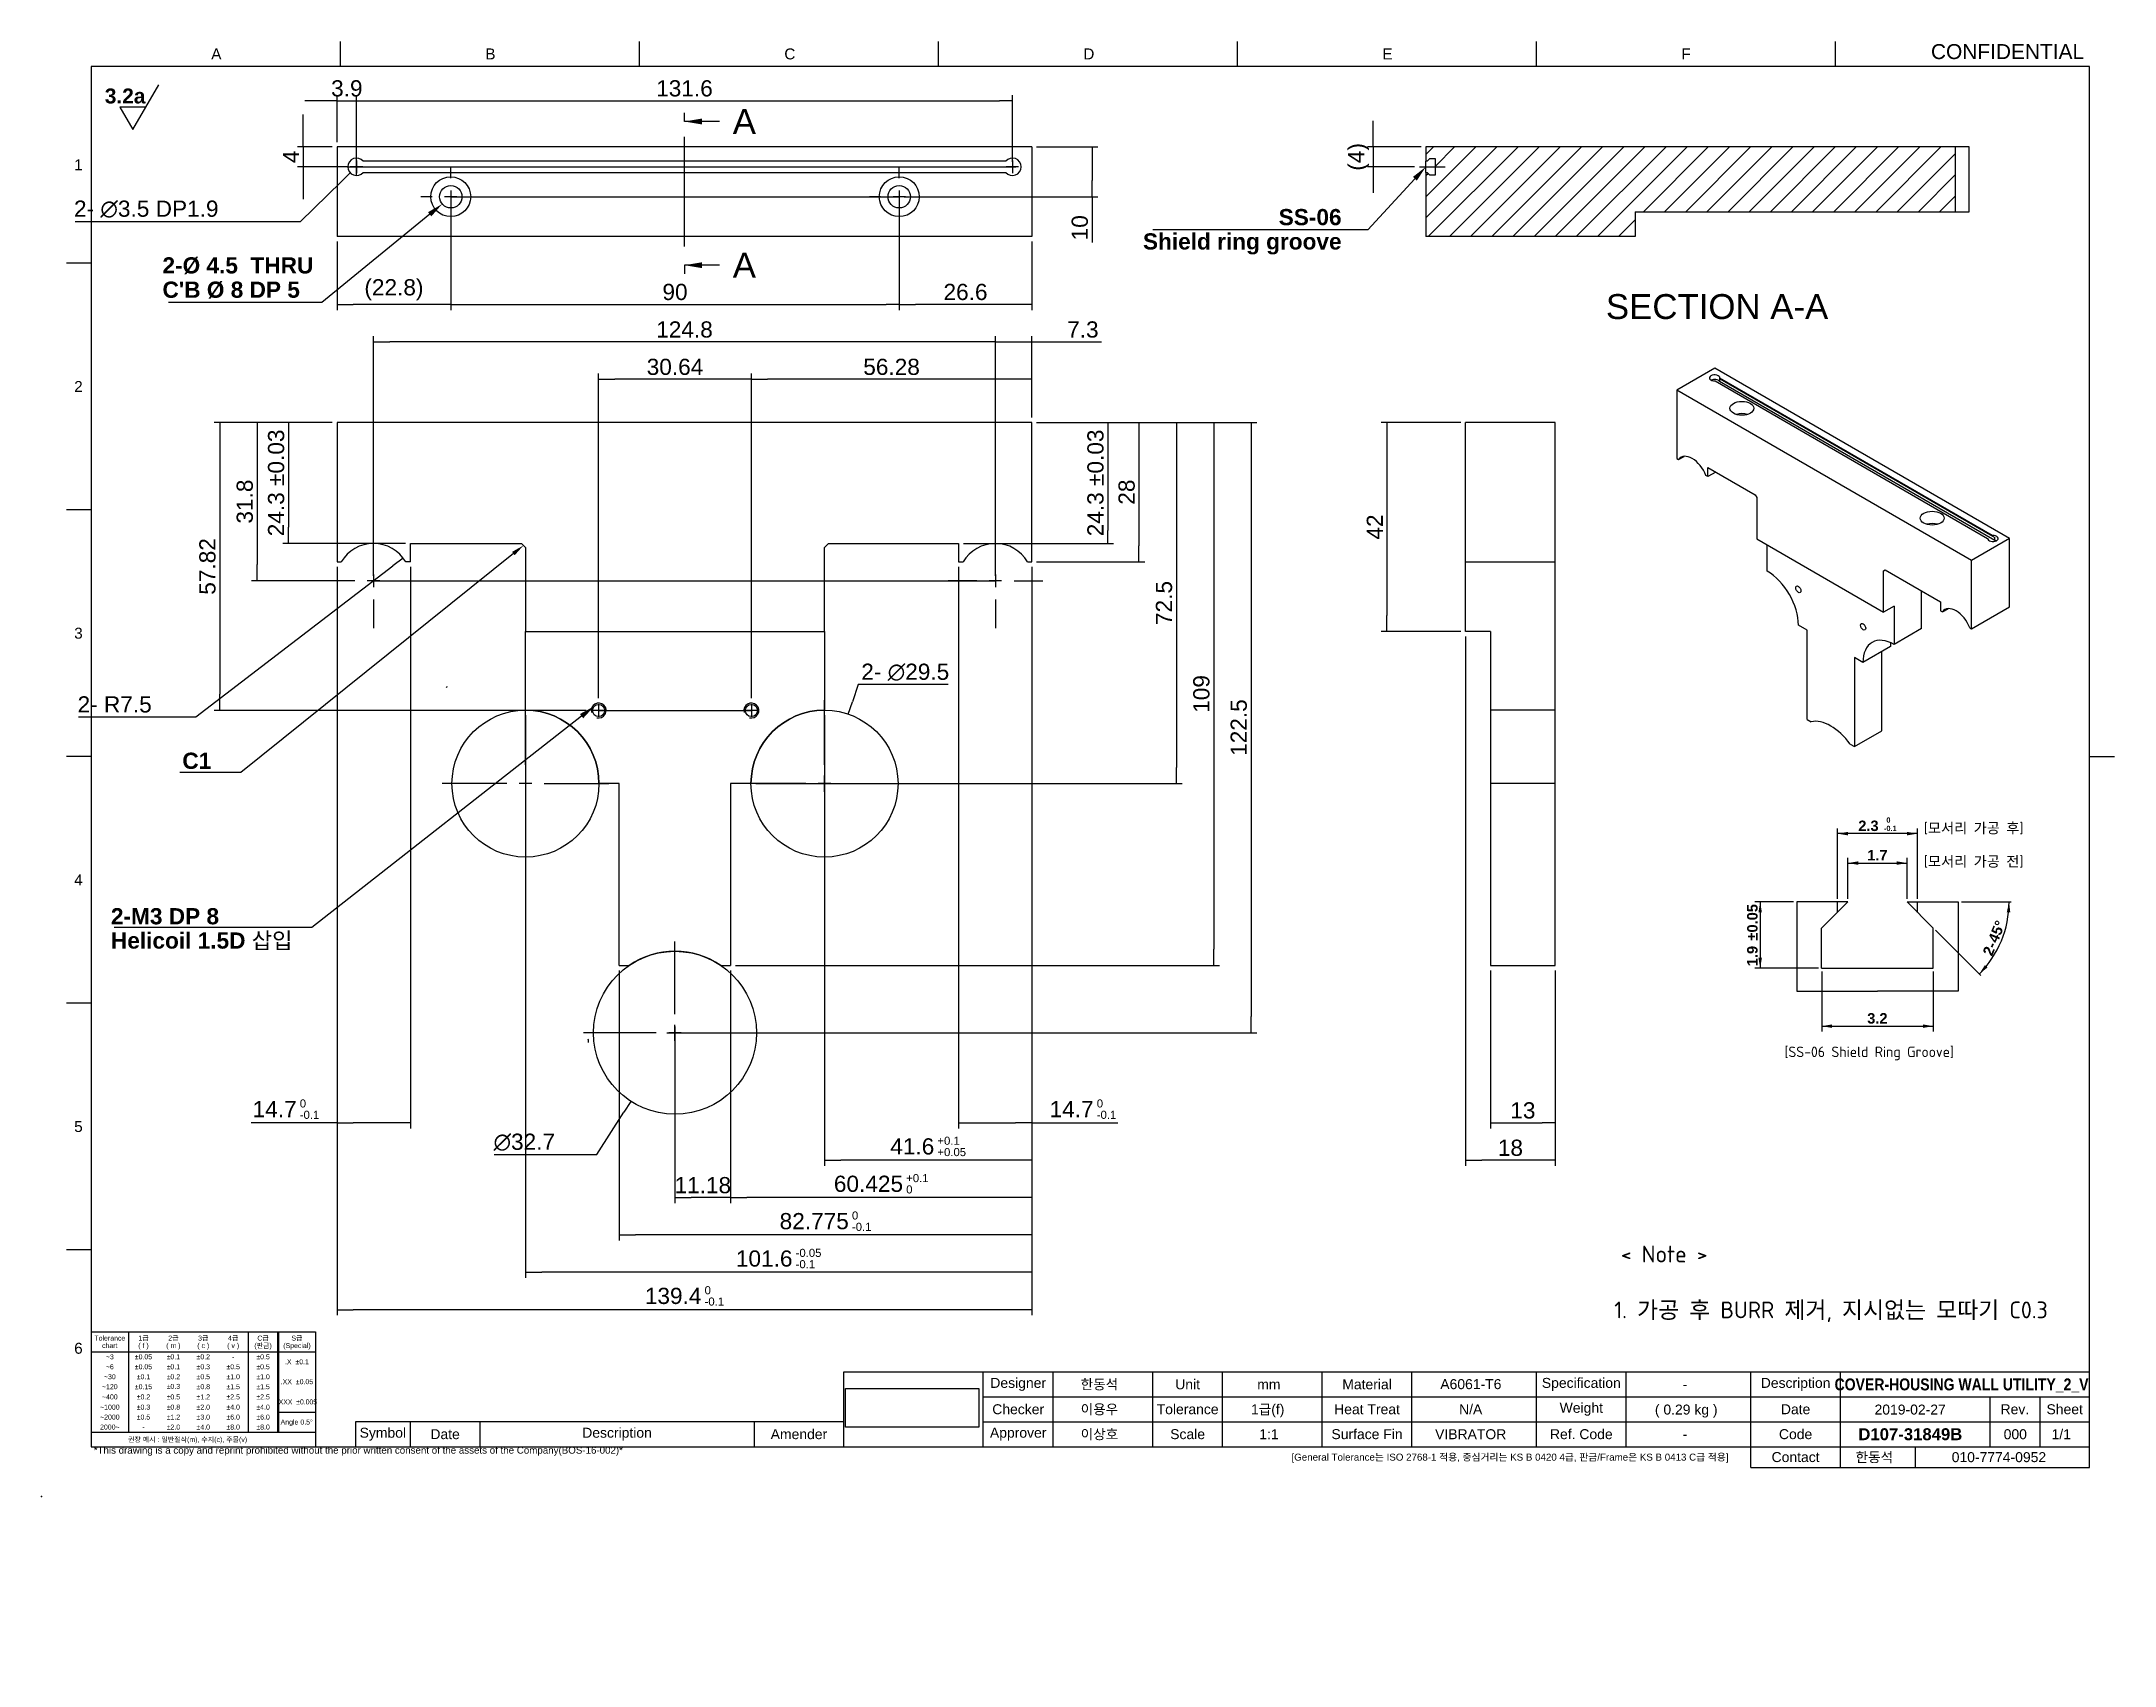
# Model space of a CAD drawing. Header units: millimetres. Extents: x 0 to 416, y -34 to 292.
import ezdxf
from ezdxf import colors
from ezdxf.entities.mleader import LeaderData, LeaderLine
from ezdxf.enums import TextEntityAlignment as Align
from ezdxf.lldxf.tags import DXFTag
from ezdxf.math import Vec2, Vec3

# ---------------------------------------------------------------- set-up
doc = ezdxf.new("R2010")
doc.units = ezdxf.units.MM
for name, color, linetype in [('Default', 7, 'Continuous'), ('DV1_Default', 7, 'Continuous'), ('DV3_Default', 7, 'Continuous'), ('LOGO', 7, 'Continuous'), ('MEC-000103947', 7, 'Continuous'), ('Template', 7, 'Continuous'), ('TEXT_CALLOUT', 7, 'Continuous'), ('기본', 7, 'Continuous')]:
    doc.layers.add(name, color=color, linetype=linetype)
doc.styles.add('SEACAD_Arial', font='arial.ttf')
doc.styles.add('SEACAD_ArialB', font='arialbd.ttf')
tags = doc.linetypes.add('CENTER2', pattern=[28.575, 19.05, -3.175, 3.175, -3.175]).pattern_tags.tags
tags[10:11] = [DXFTag(74, 4), DXFTag(75, 0), DXFTag(340, '0'), DXFTag(46, 0.0), DXFTag(50, 0.0), DXFTag(44, 0.0), DXFTag(45, 0.0)]
tags[8:9] = [DXFTag(74, 4), DXFTag(75, 0), DXFTag(340, '0'), DXFTag(46, 0.0), DXFTag(50, 0.0), DXFTag(44, 0.0), DXFTag(45, 0.0)]
tags[6:7] = [DXFTag(74, 4), DXFTag(75, 0), DXFTag(340, '0'), DXFTag(46, 0.0), DXFTag(50, 0.0), DXFTag(44, 0.0), DXFTag(45, 0.0)]
tags[4:5] = [DXFTag(74, 4), DXFTag(75, 0), DXFTag(340, '0'), DXFTag(46, 0.0), DXFTag(50, 0.0), DXFTag(44, 0.0), DXFTag(45, 0.0)]
tags = doc.linetypes.add('PHANTOM2', pattern=[31.75, 15.875, -3.175, 3.175, -3.175, 3.175, -3.175]).pattern_tags.tags
tags[14:15] = [DXFTag(74, 4), DXFTag(75, 0), DXFTag(340, '0'), DXFTag(46, 0.0), DXFTag(50, 0.0), DXFTag(44, 0.0), DXFTag(45, 0.0)]
tags[12:13] = [DXFTag(74, 4), DXFTag(75, 0), DXFTag(340, '0'), DXFTag(46, 0.0), DXFTag(50, 0.0), DXFTag(44, 0.0), DXFTag(45, 0.0)]
tags[10:11] = [DXFTag(74, 4), DXFTag(75, 0), DXFTag(340, '0'), DXFTag(46, 0.0), DXFTag(50, 0.0), DXFTag(44, 0.0), DXFTag(45, 0.0)]
tags[8:9] = [DXFTag(74, 4), DXFTag(75, 0), DXFTag(340, '0'), DXFTag(46, 0.0), DXFTag(50, 0.0), DXFTag(44, 0.0), DXFTag(45, 0.0)]
tags[6:7] = [DXFTag(74, 4), DXFTag(75, 0), DXFTag(340, '0'), DXFTag(46, 0.0), DXFTag(50, 0.0), DXFTag(44, 0.0), DXFTag(45, 0.0)]
tags[4:5] = [DXFTag(74, 4), DXFTag(75, 0), DXFTag(340, '0'), DXFTag(46, 0.0), DXFTag(50, 0.0), DXFTag(44, 0.0), DXFTag(45, 0.0)]
doc.dimstyles.new('01_삼성', dxfattribs={"dimtxt": 3, "dimasz": 3, "dimexe": 0.6, "dimexo": 0.9, "dimgap": 0.75, "dimtad": 1, "dimdec": 3, "dimdsep": 46, "dimtxsty": 'SEACAD_Arial', "dimblk1": '_SE_FILLED', "dimblk2": '_SE_FILLED', "dimsah": 1, "dimcen": 1.5, "dimadec": 3, "dimazin": 0, "dimtfac": 0.5, "dimtdec": 4, "dimtmove": 0, "dimatfit": 3, "dimfxl": 1, "dimtolj": 1, "dimarcsym": 0})
doc.dimstyles.new('Call', dxfattribs={"dimtxt": 3.25, "dimasz": 3.25, "dimexe": 1.1375, "dimexo": 0.975, "dimgap": 0.8125, "dimtad": 1, "dimdec": 3, "dimdsep": 46, "dimtxsty": 'SEACAD_Arial', "dimblk1": '_SE_FILLED', "dimblk2": '_SE_FILLED', "dimsah": 1, "dimcen": 1.625, "dimadec": 3, "dimazin": 0, "dimtfac": 0.5, "dimtdec": 4, "dimtmove": 0, "dimatfit": 3, "dimfxl": 1, "dimarcsym": 0})
doc.dimstyles.new('ROUND', dxfattribs={"dimtxt": 3.25, "dimasz": 2.6, "dimexe": 1.1375, "dimexo": 0.975, "dimgap": 0.8125, "dimtad": 1, "dimtih": 1, "dimtoh": 1, "dimdec": 3, "dimdsep": 46, "dimtxsty": 'SEACAD_Arial', "dimblk1": '_SE_FILLED', "dimblk2": '_SE_FILLED', "dimsah": 1, "dimcen": 1.625, "dimadec": 1, "dimazin": 0, "dimtfac": 0.5, "dimtdec": 4, "dimtmove": 0, "dimatfit": 3, "dimfxl": 1, "dimtolj": 1, "dimarcsym": 0})
doc.dimstyles.new('STD', dxfattribs={"dimtxt": 3.25, "dimasz": 2.6, "dimexe": 1.1375, "dimexo": 0.975, "dimgap": 0.8125, "dimtad": 1, "dimdec": 3, "dimdsep": 46, "dimtxsty": 'SEACAD_Arial', "dimblk1": '_SE_FILLED', "dimblk2": '_SE_FILLED', "dimsah": 1, "dimcen": 1.625, "dimadec": 1, "dimazin": 0, "dimtfac": 0.5, "dimtdec": 4, "dimtmove": 0, "dimatfit": 3, "dimfxl": 1, "dimarcsym": 0})
picture_1 = doc.add_image_def('image1.jpg', size_in_pixel=(557, 161))

msp = doc.modelspace()

# ---------------------------------------------------------------- texts
at = {"layer": 'Default', "color": 7, "linetype": 'Continuous', "style": 'SEACAD_Arial'}
msp.add_text('SECTION A-A', height=5, dxfattribs=at).set_placement((313.9317, 241.2976), align=Align.TOP_LEFT)
at = {"layer": 'Default', "char_height": 2, "attachment_point": 5}
for s, insert, width in [('{\\fArial|b0||i0||c0|p34;\\C7;\\H2.;\\W1.;Designer}', (196, 22.5), 15.4), ('{\\fArial|b0||i0||c0|p34;\\C7;\\H2.;\\W1.;Unit}', (230, 22.5), 15.4), ('{\\fArial|b0||i0||c0|p34;\\C7;\\H2.;\\W1.;Material}', (266, 22.5), 19.8), ('{\\fArial|b0||i0||c0|p34;\\C7;\\H2.;\\W1.;Specification}', (309, 22.5), 19.8), ('{\\fArial|b0||i0||c0|p34;\\C7;\\H2.;\\W1.;Description}', (352, 22.5), 19.8), ('{\\fArial|b0||i0||c0|p34;\\C7;\\H2.;\\W1.;Checker}', (196, 17.5), 15.4), ('{\\fArial|b0||i0||c0|p34;\\C7;\\H2.;\\W1.;Tolerance}', (230, 17.5), 15.4), ('{\\fArial|b0||i0||c0|p34;\\C7;\\H2.;\\W1.;Heat Treat}', (266, 17.5), 19.8), ('{\\fArial|b0||i0||c0|p34;\\C7;\\H2.;\\W1.;Weight}', (309, 17.5), 19.8), ('{\\fArial|b0||i0||c0|p34;\\C7;\\H2.;\\W1.;Date}', (352, 17.5), 19.8), ('{\\fArial|b0||i0||c0|p34;\\C7;\\H2.;\\W1.;Rev.}', (396, 17.5), 11), ('{\\fArial|b0||i0||c0|p34;\\C7;\\H2.;\\W1.;Sheet}', (406, 17.5), 11), ('{\\fArial|b0||i0||c0|p34;\\C7;\\H2.;\\W1.;Symbol}', (68.5, 12.5), 12.1), ('{\\fArial|b0||i0||c0|p34;\\C7;\\H2.;\\W1.;Date}', (81, 12.5), 15.4), ('{\\fArial|b0||i0||c0|p34;\\C7;\\H2.;\\W1.;Description}', (115.5, 12.5), 60.5), ('{\\fArial|b0||i0||c0|p34;\\C7;\\H2.;\\W1.;Amender}', (152, 12.5), 19.8), ('{\\fArial|b0||i0||c0|p34;\\C7;\\H2.;\\W1.;Approver}', (196, 12.5), 15.4), ('{\\fArial|b0||i0||c0|p34;\\C7;\\H2.;\\W1.;Scale}', (230, 12.5), 15.4), ('{\\fArial|b0||i0||c0|p34;\\C7;\\H2.;\\W1.;Surface Fin}', (266, 12.5), 19.8), ('{\\fArial|b0||i0||c0|p34;\\C7;\\H2.;\\W1.;Ref. Code}', (309, 12.5), 19.8), ('{\\fArial|b0||i0||c0|p34;\\C7;\\H2.;\\W1.;Code}', (352, 12.5), 19.8), ('{\\fArial|b0||i0||c0|p34;\\C7;\\H2.;\\W1.;Contact}', (352, 7.9), 19.8)]:
    msp.add_mtext(s, dxfattribs=dict(at, insert=insert, width=width))
at = {"layer": '기본', "insert": (315.5988, 50.3327), "char_height": 3.36, "width": 115.416862, "attachment_point": 1}
msp.add_mtext('{\\fArial|b0||i0||c0|p34;\\C7;\\H3.36;\\W1.; }{\\fSolid Edge ANSI|b1||i0||c0|p34;\\C7;\\H3.36;\\W1.;< Note >\\P}{\\fSolid Edge ANSI|b0||i0||c0|p34;\\C7;\\H3.36;\\W1.;\\P}{\\fSolid Edge ANSI|b0||i0||c0|p34;\\C7;\\H3.36;\\W1.;1. 가공 후 BURR 제거, 지시없는 모따기 C0.3}', dxfattribs=at)

# ---------------------------------------------------------------- blocks, each defined once
blk = doc.blocks.new('SE')
at = {"layer": 'DV1_Default', "color": 7, "linetype": 'CENTER2'}
for p, q in [((66.63, 187.51), (66.63, 193.26)), ((191.43, 187.51), (191.43, 193.26)), ((62.88, 183.76), (57.13, 183.76)), ((67.88, 183.76), (65.38, 183.76)), ((66.63, 185.01), (66.63, 182.51)), ((66.63, 183.76), (191.43, 183.76)), ((70.38, 183.76), (76.13, 183.76)), ((187.68, 183.76), (181.93, 183.76)), ((192.68, 183.76), (190.18, 183.76)), ((191.43, 185.01), (191.43, 182.51)), ((195.18, 183.76), (200.93, 183.76)), ((66.63, 180.01), (66.63, 174.26)), ((191.43, 180.01), (191.43, 174.26)), ((97.13, 146.81), (97.13, 159.81)), ((111.81, 158.99), (111.81, 156.49)), ((142.45, 158.99), (142.45, 156.49)), ((157.13, 146.81), (157.13, 159.81)), ((113.06, 157.74), (110.56, 157.74)), ((111.81, 157.74), (142.45, 157.74)), ((143.7, 157.74), (141.2, 157.74)), ((93.38, 143.06), (80.38, 143.06)), ((98.38, 143.06), (95.88, 143.06)), ((97.13, 144.31), (97.13, 141.81)), ((100.88, 143.06), (113.88, 143.06)), ((153.38, 143.06), (140.38, 143.06)), ((158.38, 143.06), (155.88, 143.06)), ((157.13, 144.31), (157.13, 141.81)), ((160.88, 143.06), (173.88, 143.06)), ((97.13, 139.31), (97.13, 126.31)), ((157.13, 139.31), (157.13, 126.31)), ((127.13, 96.81), (127.13, 111.41)), ((123.38, 93.06), (108.78, 93.06)), ((128.38, 93.06), (125.88, 93.06)), ((127.13, 94.31), (127.13, 91.81)), ((130.88, 93.06), (145.48, 93.06)), ((127.13, 89.31), (127.13, 74.71))]:
    blk.add_line(p, q, dxfattribs=at)
for centre, radius in [((97.13, 143.06), 14.75), ((157.13, 143.06), 14.75), ((127.13, 93.06), 16.35)]:
    blk.add_circle(centre, radius, dxfattribs=at)
at = {"layer": 'DV1_Default', "color": 7, "linetype": 'PHANTOM2'}
for centre, radius, start, end in [((97.13, 143.06), 25, 128.9481, 129.5683), ((127.36, 93.07), 17.74, 184.0373, 186.4145), ((127.13, 94.14), 16.5, 355.5857, 356.2602)]:
    blk.add_arc(centre, radius, start, end, dxfattribs=at)
at = {"layer": 'MEC-000103947', "color": 7, "linetype": 'Continuous'}
for p, q in [((59.33, 215.56), (59.33, 187.56)), ((198.73, 215.56), (59.33, 215.56)), ((198.73, 187.56), (198.73, 215.56)), ((59.33, 187.56), (60.16, 187.56)), ((74.03, 187.56), (73.09, 187.56)), ((74.03, 191.26), (96.33, 191.26)), ((74.03, 187.56), (74.03, 191.26)), ((96.33, 191.26), (97.13, 190.46)), ((97.13, 190.46), (97.13, 173.56)), ((157.13, 190.46), (157.93, 191.26)), ((157.13, 173.56), (157.13, 190.46)), ((157.93, 191.26), (184.03, 191.26)), ((184.03, 191.26), (184.03, 187.56)), ((184.03, 187.56), (184.96, 187.56)), ((197.89, 187.56), (198.73, 187.56)), ((97.13, 173.56), (157.13, 173.56)), ((97.13, 157.81), (97.13, 173.56)), ((157.13, 173.56), (157.13, 157.81)), ((115.95, 143.06), (111.88, 143.06)), ((115.95, 106.56), (115.95, 143.06)), ((142.38, 143.06), (138.3, 143.06)), ((138.3, 143.06), (138.3, 106.56)), ((115.95, 106.56), (117.9, 106.56)), ((136.35, 106.56), (138.3, 106.56))]:
    blk.add_line(p, q, dxfattribs=at)
for centre in [(111.81, 157.74), (142.45, 157.74)]:
    blk.add_circle(centre, 1.23, dxfattribs=at)
for centre, radius, start, end in [((66.63, 183.76), 7.5, 30.4421, 149.5579), ((191.43, 183.76), 7.5, 30.4421, 149.5579), ((111.81, 157.74), 1.5, 255, 195), ((142.45, 157.74), 1.5, 255, 195), ((97.13, 143.06), 14.75, 0, 90), ((157.13, 143.06), 14.75, 90, 180), ((127.13, 93.06), 16.35, 55.6583, 124.3417)]:
    blk.add_arc(centre, radius, start, end, dxfattribs=at)
blk = doc.blocks.new('SE1')
at = {"layer": 'MEC-000103947', "color": 7, "linetype": 'Continuous'}
for p, q in [((303.77, 215.56), (285.77, 215.56)), ((285.77, 187.56), (285.77, 215.56)), ((303.77, 187.56), (303.77, 215.56)), ((285.77, 173.56), (285.77, 187.56)), ((285.77, 187.56), (303.77, 187.56)), ((303.77, 157.81), (303.77, 187.56)), ((290.77, 173.56), (285.77, 173.56)), ((290.77, 173.56), (290.77, 157.81)), ((303.77, 157.81), (290.77, 157.81)), ((290.77, 157.81), (290.77, 143.06)), ((303.77, 143.06), (303.77, 157.81)), ((303.77, 143.06), (290.77, 143.06)), ((290.77, 143.06), (290.77, 106.56)), ((303.77, 106.56), (303.77, 143.06)), ((290.77, 106.56), (303.77, 106.56))]:
    blk.add_line(p, q, dxfattribs=at)
blk = doc.blocks.new('SE2')
at = {"layer": 'DV3_Default', "color": 7, "linetype": 'CENTER2'}
for p, q in [((64.48, 266.84), (61.98, 266.84)), ((62.54, 266.84), (195.51, 266.84)), ((63.23, 268.09), (63.23, 265.59)), ((82.13, 264.59), (82.13, 266.84)), ((172.13, 264.59), (172.13, 266.84)), ((196.08, 266.84), (193.58, 266.84)), ((194.83, 268.09), (194.83, 265.59)), ((82.13, 262.09), (82.13, 259.59)), ((172.13, 262.09), (172.13, 259.59)), ((78.38, 260.84), (76.13, 260.84)), ((83.38, 260.84), (80.88, 260.84)), ((82.13, 260.84), (172.13, 260.84)), ((85.88, 260.84), (88.13, 260.84)), ((168.38, 260.84), (166.13, 260.84)), ((173.38, 260.84), (170.88, 260.84)), ((175.88, 260.84), (178.13, 260.84)), ((82.13, 257.09), (82.13, 254.84)), ((172.13, 257.09), (172.13, 254.84))]:
    blk.add_line(p, q, dxfattribs=at)
at = {"layer": 'MEC-000103947', "color": 7, "linetype": 'Continuous'}
for p, q in [((198.73, 270.84), (59.33, 270.84)), ((59.33, 270.84), (59.33, 252.84)), ((198.73, 270.84), (198.73, 252.84)), ((193.51, 267.99), (64.54, 267.99)), ((64.54, 265.69), (193.51, 265.69)), ((198.73, 252.84), (59.33, 252.84))]:
    blk.add_line(p, q, dxfattribs=at)
for centre, radius in [((82.13, 260.84), 4), ((82.13, 260.84), 2.25), ((172.13, 260.84), 4), ((172.13, 260.84), 2.25)]:
    blk.add_circle(centre, radius, dxfattribs=at)
for centre, start, end in [((63.23, 266.84), 41.0823, 318.9177), ((194.83, 266.84), 221.0823, 138.9177)]:
    blk.add_arc(centre, 1.75, start, end, dxfattribs=at)
blk = doc.blocks.new('SE3')
at = {"layer": 'MEC-000103947', "color": 7, "linetype": 'Continuous'}
for p, q in [((335.8, 226.41), (328.16, 222)), ((394.94, 192.27), (335.8, 226.41)), ((328.16, 222), (328.16, 208.28)), ((387.3, 187.86), (328.16, 222)), ((335.83, 223.87), (390.54, 192.28)), ((336.74, 224.35), (336.74, 223.76)), ((336.74, 224.35), (336.8, 224.31)), ((391.97, 191.88), (336.74, 223.76)), ((336.8, 224.43), (336.8, 224.31)), ((391.52, 192.85), (336.8, 224.43)), ((336.8, 224.31), (391.52, 192.72)), ((328.16, 208.28), (328.52, 208.08)), ((328.52, 208.08), (329.65, 208.73)), ((334.4, 204.68), (334, 204.91)), ((334.4, 206.5), (343.86, 201.03)), ((334.4, 204.68), (334.4, 206.5)), ((335.97, 205.59), (334.4, 204.68)), ((343.86, 201.03), (344.2, 200.45)), ((344.2, 200.45), (344.2, 192.17)), ((344.2, 192.17), (369.66, 177.47)), ((394.94, 192.27), (387.3, 187.86)), ((390.54, 192.28), (390.54, 192.2)), ((391.52, 192.72), (391.52, 192.85)), ((391.52, 192.72), (391.97, 192.46)), ((391.97, 191.88), (391.97, 192.46)), ((394.94, 178.55), (394.94, 192.27)), ((346.32, 185.68), (346.32, 190.94)), ((387.3, 174.14), (387.3, 187.86)), ((369.66, 185.75), (369.99, 185.95)), ((369.66, 177.47), (369.66, 185.75)), ((369.99, 185.95), (381.07, 179.55)), ((377.29, 174.16), (377.29, 181.73)), ((381.07, 179.55), (381.07, 177.74)), ((354.31, 173.84), (352.58, 174.84)), ((371.78, 178.69), (369.66, 177.47)), ((371.78, 178.69), (371.78, 170.98)), ((381.07, 177.74), (381.46, 177.51)), ((381.46, 177.51), (382.6, 178.16)), ((387.3, 174.14), (394.94, 178.55)), ((354.31, 155.96), (354.31, 173.84)), ((377.29, 174.16), (371.78, 170.98)), ((386.95, 174.34), (387.3, 174.14)), ((365.52, 167.37), (363.79, 168.36)), ((363.79, 168.36), (363.79, 150.48)), ((371.03, 170.55), (365.52, 167.37)), ((369.31, 153.67), (369.31, 169.55)), ((354.31, 155.96), (355.14, 155.48)), ((362.96, 150.96), (363.79, 150.48)), ((363.79, 150.48), (369.31, 153.67))]:
    blk.add_line(p, q, dxfattribs=at)
for centre, major_axis, start_param, end_param in [((335.76, 224.48), (-1.05, 0), 3.073216, 7.922358), ((335.76, 223.55), (1.05, 0), 0.368343, 2.266324), ((341.23, 215.93), (-2.4, 0), 4.225694, 5.199084), ((331.26, 204.64), (2.25, -3.9), 1.316712, 3.395677), ((379.41, 193.88), (-2.4, 0), 4.225694, 5.199084), ((391.59, 192.24), (1.05, 0), 3.073216, 7.922358), ((391.59, 191.31), (-1.05, 0), 4.016862, 4.344046), ((346.32, 178.45), (4.43, -7.66), 0.785398, 2.356194), ((384.21, 174.07), (2.25, -3.9), 1.316712, 3.395677), ((371.78, 163.75), (4.43, -7.66), 2.356194, 3.926991), ((377.29, 166.94), (4.43, -7.66), 3.814437, 3.926991), ((359.05, 146.61), (-4.91, 8.5), 4.898412, 6.097163)]:
    blk.add_ellipse(centre, major_axis=major_axis, ratio=0.57735, start_param=start_param, end_param=end_param, dxfattribs=at)
for centre, major_axis in [((341.23, 218.38), (2.4, 0)), ((379.41, 196.33), (2.4, 0)), ((352.55, 182.05), (0.369, -0.639)), ((365.55, 174.54), (0.369, -0.639))]:
    blk.add_ellipse(centre, major_axis=major_axis, ratio=0.57735, dxfattribs=at)
blk = doc.blocks.new('SEANNOT_GROUP')
at = {"layer": 'Default', "color": 7, "linetype": 'CENTER2'}
for p, q in [((82.13, 262.09), (82.13, 259.59)), ((83.38, 260.84), (80.88, 260.84))]:
    blk.add_line(p, q, dxfattribs=at)
blk = doc.blocks.new('SEANNOT_GROUP1')
at = {"layer": 'Default', "color": 7, "linetype": 'CENTER2'}
for p, q in [((64.48, 266.84), (61.98, 266.84)), ((63.23, 268.09), (63.23, 265.59))]:
    blk.add_line(p, q, dxfattribs=at)
blk = doc.blocks.new('SEANNOT_GROUP2')
at = {"layer": 'Default', "color": 7, "linetype": 'CENTER2'}
for p, q in [((196.08, 266.84), (193.58, 266.84)), ((194.83, 268.09), (194.83, 265.59))]:
    blk.add_line(p, q, dxfattribs=at)
blk = doc.blocks.new('SEANNOT_GROUP3')
at = {"layer": 'Default', "color": 7, "linetype": 'CENTER2'}
for p, q in [((172.13, 262.09), (172.13, 259.59)), ((173.38, 260.84), (170.88, 260.84))]:
    blk.add_line(p, q, dxfattribs=at)
blk = doc.blocks.new('SEANNOT_GROUP4')
at = {"layer": 'Default', "color": 7, "linetype": 'CENTER2'}
for p, q in [((111.81, 158.99), (111.81, 156.49)), ((113.06, 157.74), (110.56, 157.74))]:
    blk.add_line(p, q, dxfattribs=at)
blk = doc.blocks.new('SEANNOT_GROUP5')
at = {"layer": 'Default', "color": 7, "linetype": 'CENTER2'}
for p, q in [((142.45, 158.99), (142.45, 156.49)), ((143.7, 157.74), (141.2, 157.74))]:
    blk.add_line(p, q, dxfattribs=at)
blk = doc.blocks.new('SEANNOT_GROUP6')
at = {"layer": 'Default', "color": 7, "linetype": 'CENTER2'}
for p, q in [((192.68, 183.76), (190.18, 183.76)), ((191.43, 185.01), (191.43, 182.51))]:
    blk.add_line(p, q, dxfattribs=at)
blk = doc.blocks.new('SEANNOT_GROUP7')
at = {"layer": 'Default', "color": 7, "linetype": 'CENTER2'}
for p, q in [((67.88, 183.76), (65.38, 183.76)), ((66.63, 185.01), (66.63, 182.51))]:
    blk.add_line(p, q, dxfattribs=at)
blk = doc.blocks.new('SEANNOT_GROUP8')
at = {"layer": 'Default', "color": 7, "linetype": 'CENTER2'}
for p, q in [((128.38, 93.06), (125.88, 93.06)), ((127.13, 94.31), (127.13, 91.81))]:
    blk.add_line(p, q, dxfattribs=at)
blk = doc.blocks.new('SEANNOT_GROUP9')
at = {"layer": 'Default', "color": 7, "linetype": 'CENTER2'}
for p, q in [((98.38, 143.06), (95.88, 143.06)), ((97.13, 144.31), (97.13, 141.81))]:
    blk.add_line(p, q, dxfattribs=at)
blk = doc.blocks.new('SEANNOT_GROUP10')
at = {"layer": 'Default', "color": 7, "linetype": 'CENTER2'}
for p, q in [((158.38, 143.06), (155.88, 143.06)), ((157.13, 144.31), (157.13, 141.81))]:
    blk.add_line(p, q, dxfattribs=at)
blk = doc.blocks.new('_SE_FILLED')
at = {"color": 0}
blk.add_line((0, 0), (-1, 0), dxfattribs=at)
blk.add_solid([(0, 0), (-1, -0.1665), (-1, 0.1665), (0, 0)], dxfattribs=at)
blk = doc.blocks.new('*D129')
at = {"layer": 'Default', "color": 0, "linetype": 'Continuous', "lineweight": -2}
for p, q in [((82.13, 259.87), (82.13, 238.1)), ((172.13, 259.87), (172.13, 238.1)), ((84.73, 239.24), (169.53, 239.24))]:
    blk.add_line(p, q, dxfattribs=at)
at = {"layer": 'Defpoints', "color": 0, "linetype": 'Continuous'}
for p in [(82.13, 260.84), (172.13, 260.84), (172.13, 239.24)]:
    blk.add_point(p, dxfattribs=at)
at = {"layer": 'Default', "color": 0, "linetype": 'Continuous', "lineweight": -2, "xscale": 2.6, "yscale": 2.6, "zscale": 2.6, "rotation": 180}
blk.add_blockref('_SE_FILLED', (82.13, 239.24), dxfattribs=at)
at = {"layer": 'Default', "color": 0, "linetype": 'Continuous', "lineweight": -2, "xscale": 2.6, "yscale": 2.6, "zscale": 2.6}
blk.add_blockref('_SE_FILLED', (172.13, 239.24), dxfattribs=at)
at = {"layer": 'Default', "color": 0, "linetype": 'Continuous', "insert": (127.13, 241.71), "char_height": 3.25, "attachment_point": 5, "style": 'SEACAD_Arial'}
blk.add_mtext('\\A1;90', dxfattribs=at)
blk = doc.blocks.new('SEANNOT_GROUP11')
at = {"layer": 'Default', "color": 7, "linetype": 'CENTER2'}
blk.add_line((129.03, 250.84), (129.03, 272.84), dxfattribs=at)
blk = doc.blocks.new('*D130')
at = {"layer": 'Default', "color": 0, "linetype": 'Continuous', "lineweight": -2}
for p, q in [((63.23, 267.82), (63.23, 281.24)), ((65.83, 280.1), (192.23, 280.1)), ((194.83, 267.82), (194.83, 281.24))]:
    blk.add_line(p, q, dxfattribs=at)
at = {"layer": 'Defpoints', "color": 0, "linetype": 'Continuous'}
for p in [(194.83, 280.1), (63.23, 266.84), (194.83, 266.84)]:
    blk.add_point(p, dxfattribs=at)
at = {"layer": 'Default', "color": 0, "linetype": 'Continuous', "lineweight": -2, "xscale": 2.6, "yscale": 2.6, "zscale": 2.6, "rotation": 180}
blk.add_blockref('_SE_FILLED', (63.23, 280.1), dxfattribs=at)
at = {"layer": 'Default', "color": 0, "linetype": 'Continuous', "lineweight": -2, "xscale": 2.6, "yscale": 2.6, "zscale": 2.6}
blk.add_blockref('_SE_FILLED', (194.83, 280.1), dxfattribs=at)
at = {"layer": 'Default', "color": 0, "linetype": 'Continuous', "insert": (129.03, 282.57), "char_height": 3.25, "attachment_point": 5, "style": 'SEACAD_Arial'}
blk.add_mtext('\\A1;131.6', dxfattribs=at)
blk = doc.blocks.new('SE4')
at = {"layer": 'Default', "color": 7, "linetype": 'Continuous', "style": 'SEACAD_Arial'}
blk.add_text('A', height=5, dxfattribs=at).set_placement((138.72, 278.44), align=Align.TOP_LEFT)
blk = doc.blocks.new('SE5')
at = {"layer": 'Default', "color": 7, "linetype": 'Continuous', "style": 'SEACAD_Arial'}
blk.add_text('A', height=5, dxfattribs=at).set_placement((138.72, 249.6), align=Align.TOP_LEFT)
blk = doc.blocks.new('SEANNOT_GROUP12')
at = {"layer": 'Default', "linetype": 'Continuous'}
blk.add_hatch(color=7, dxfattribs=at).paths.add_polyline_path([(132.53, 276.52), (129.03, 275.94), (132.53, 275.35)])
at = {"layer": 'Default', "color": 7, "linetype": 'Continuous'}
blk.add_lwpolyline([(136.06, 275.94), (129.03, 275.94)], dxfattribs=at)
blk = doc.blocks.new('SEANNOT_GROUP13')
at = {"layer": 'Default', "linetype": 'Continuous'}
blk.add_hatch(color=7, dxfattribs=at).paths.add_polyline_path([(132.53, 247.68), (129.03, 247.1), (132.53, 246.52)])
at = {"layer": 'Default', "color": 7, "linetype": 'Continuous'}
blk.add_lwpolyline([(136.06, 247.1), (129.03, 247.1)], dxfattribs=at)
blk = doc.blocks.new('SE6')
at = {"layer": 'Default', "color": 7, "linetype": 'CENTER2'}
for p, q in [((129.03, 275.94), (129.03, 277.69)), ((129.03, 247.1), (129.03, 245.35))]:
    blk.add_line(p, q, dxfattribs=at)
at = {"layer": 'Default', "color": 7, "linetype": 'CENTER2', "const_width": 0.00023}
blk.add_lwpolyline([(129.03, 275.94), (129.03, 247.1)], dxfattribs=at)
blk = doc.blocks.new('SE7')
at = {"layer": 'MEC-000103947', "linetype": 'Continuous'}
h = blk.add_hatch(dxfattribs=at)
h.set_pattern_fill('LINE', scale=0.94488, angle=45, style=0)
h.paths.add_polyline_path([(279.71, 265.24), (278.51, 265.24), (278.06, 265.69), (277.81, 265.69), (277.81, 252.84), (319.81, 252.84), (319.81, 257.84), (384.07, 257.84), (384.07, 270.84), (277.81, 270.84), (277.81, 267.99), (278.06, 267.99), (278.51, 268.44), (279.71, 268.44)])
at = {"layer": 'MEC-000103947', "color": 7, "linetype": 'Continuous'}
for p, q in [((277.81, 270.84), (277.81, 267.99)), ((384.07, 270.84), (277.81, 270.84)), ((386.81, 270.84), (384.07, 270.84)), ((384.07, 257.84), (384.07, 270.84)), ((386.81, 257.84), (386.81, 270.84)), ((277.81, 265.69), (277.81, 267.99)), ((278.06, 267.99), (277.81, 267.99)), ((278.06, 267.99), (278.51, 268.44)), ((279.71, 268.44), (278.51, 268.44)), ((279.71, 265.24), (279.71, 268.44)), ((277.81, 265.69), (278.06, 265.69)), ((277.81, 265.69), (277.81, 252.84)), ((278.51, 265.24), (278.06, 265.69)), ((278.51, 265.24), (279.71, 265.24)), ((319.81, 257.84), (319.81, 252.84)), ((319.81, 257.84), (384.07, 257.84)), ((384.07, 257.84), (386.81, 257.84)), ((319.81, 252.84), (277.81, 252.84))]:
    blk.add_line(p, q, dxfattribs=at)
blk = doc.blocks.new('SEANNOT_GROUP14')
at = {"layer": 'Default', "color": 7, "linetype": 'CENTER2'}
blk.add_line((276.51, 266.84), (281.71, 266.84), dxfattribs=at)
blk = doc.blocks.new('*D131')
at = {"layer": 'Default', "color": 0, "linetype": 'Continuous', "lineweight": -2}
for p, q in [((267.25, 273.44), (267.25, 276.04)), ((276.83, 270.84), (266.11, 270.84)), ((267.25, 270.84), (267.25, 266.84)), ((275.53, 266.84), (266.11, 266.84)), ((267.25, 264.24), (267.25, 261.64))]:
    blk.add_line(p, q, dxfattribs=at)
at = {"layer": 'Defpoints', "color": 0, "linetype": 'Continuous'}
for p in [(277.81, 270.84), (267.25, 266.84), (276.51, 266.84)]:
    blk.add_point(p, dxfattribs=at)
at = {"layer": 'Default', "color": 0, "linetype": 'Continuous', "lineweight": -2, "xscale": 2.6, "yscale": 2.6, "zscale": 2.6}
for p, rotation in [((267.25, 270.84), 270), ((267.25, 266.84), 90)]:
    blk.add_blockref('_SE_FILLED', p, dxfattribs=dict(at, rotation=rotation))
at = {"layer": 'Default', "color": 0, "linetype": 'Continuous', "insert": (264.31, 268.84), "char_height": 3.25, "attachment_point": 5, "rotation": 90, "style": 'SEACAD_Arial'}
blk.add_mtext('\\A1;(4)', dxfattribs=at)
blk = doc.blocks.new('DMBLK286')
at = {"layer": 'Default', "linetype": 'Continuous'}
for points in [[(34.18, 7.09), (33.84, 10.11), (33.18, 7.14)], [(26.91, -8), (25.27, -10.56), (27.66, -8.67)]]:
    blk.add_hatch(color=7, dxfattribs=at).paths.add_polyline_path(points)
at = {"layer": 'Default', "color": 7, "linetype": 'Continuous'}
for p, q in [((20.16, 10.11), (34.44, 10.11)), ((12.74, 1.97), (25.7, -10.98))]:
    blk.add_line(p, q, dxfattribs=at)
blk.add_arc((4.61, 10.11), 29.23, 315, 0, dxfattribs=at)
at = {"layer": 'Default', "color": 7, "linetype": 'Continuous', "style": 'SEACAD_ArialB'}
for s, p in [('45°', (27.69, -0.74)), ('2-', (26.16, -4.45))]:
    blk.add_text(s, height=3, rotation=67.5, dxfattribs=at).set_placement(p, align=Align.TOP_LEFT)
blk = doc.blocks.new('DMBLK287')
at = {"layer": 'Default', "linetype": 'Continuous'}
for points in [[(-16.89, -26.01), (-16.89, -25.01), (-19.89, -25.51)], [(9.11, -26.01), (12.11, -25.51), (9.11, -25.01)]]:
    blk.add_hatch(color=7, dxfattribs=at).paths.add_polyline_path(points)
at = {"layer": 'Default', "color": 7, "linetype": 'Continuous'}
for p, q in [((-19.89, -9.79), (-19.89, -27.01)), ((12.11, -9.79), (12.11, -27.01)), ((-19.89, -25.51), (12.11, -25.51))]:
    blk.add_line(p, q, dxfattribs=at)
at = {"layer": 'Default', "color": 7, "linetype": 'Continuous', "style": 'SEACAD_ArialB'}
blk.add_text('3.2', height=3, dxfattribs=at).set_placement((-6.83, -21.76), align=Align.TOP_LEFT)
blk = doc.blocks.new('DMBLK288')
at = {"layer": 'Default', "linetype": 'Continuous'}
for points in [[(-38.02, 7.11), (-37.02, 7.11), (-37.52, 10.11)], [(-38.02, -5.89), (-37.52, -8.89), (-37.02, -5.89)]]:
    blk.add_hatch(color=7, dxfattribs=at).paths.add_polyline_path(points)
at = {"layer": 'Default', "color": 7, "linetype": 'Continuous'}
for p, q in [((-27.95, 10.11), (-39.02, 10.11)), ((-37.52, 10.11), (-37.52, -8.89)), ((-20.79, -8.89), (-39.02, -8.89))]:
    blk.add_line(p, q, dxfattribs=at)
at = {"layer": 'Default', "color": 7, "linetype": 'Continuous', "style": 'SEACAD_ArialB'}
for s, p in [('±0.05', (-41.27, -0.96)), ('1.9', (-41.27, -8.32))]:
    blk.add_text(s, height=3, rotation=90, dxfattribs=at).set_placement(p, align=Align.TOP_LEFT)
blk = doc.blocks.new('DMBLK289')
at = {"layer": 'Default', "linetype": 'Continuous'}
for points in [[(-12.39, 30.19), (-15.39, 29.69), (-12.39, 29.19)], [(4.61, 30.19), (4.61, 29.19), (7.61, 29.69)]]:
    blk.add_hatch(color=7, dxfattribs=at).paths.add_polyline_path(points)
at = {"layer": 'Default', "color": 7, "linetype": 'Continuous'}
for p, q in [((-15.39, 11.01), (-15.39, 31.19)), ((7.61, 11.01), (7.61, 31.19)), ((7.61, 29.69), (-15.39, 29.69))]:
    blk.add_line(p, q, dxfattribs=at)
at = {"layer": 'Default', "color": 7, "linetype": 'Continuous', "style": 'SEACAD_ArialB'}
for s, height, p in [('2.3', 3, (-9.39, 33.44)), ('-0.1', 1.5, (-2.02, 31.94)), ('0', 1.5, (-1.33, 34.34))]:
    blk.add_text(s, height=height, dxfattribs=at).set_placement(p, align=Align.TOP_LEFT)
blk = doc.blocks.new('DMBLK290')
at = {"layer": 'Default', "linetype": 'Continuous'}
for points in [[(-9.39, 21.75), (-12.39, 21.25), (-9.39, 20.75)], [(1.61, 21.75), (1.61, 20.75), (4.61, 21.25)]]:
    blk.add_hatch(color=7, dxfattribs=at).paths.add_polyline_path(points)
at = {"layer": 'Default', "color": 7, "linetype": 'Continuous'}
for p, q in [((-12.39, 11.01), (-12.39, 22.75)), ((-12.39, 21.25), (4.61, 21.25)), ((4.61, 11.01), (4.61, 22.75))]:
    blk.add_line(p, q, dxfattribs=at)
at = {"layer": 'Default', "color": 7, "linetype": 'Continuous', "style": 'SEACAD_ArialB'}
blk.add_text('1.7', height=3, dxfattribs=at).set_placement((-6.83, 25), align=Align.TOP_LEFT)
blk = doc.blocks.new('*D132')
at = {"layer": 'Default', "color": 0, "linetype": 'Continuous', "lineweight": -2}
for p, q in [((290.77, 105.58), (290.77, 73.86)), ((303.77, 105.58), (303.77, 73.86)), ((293.37, 74.99), (301.17, 74.99))]:
    blk.add_line(p, q, dxfattribs=at)
at = {"layer": 'Defpoints', "color": 0, "linetype": 'Continuous'}
for p in [(290.77, 106.56), (303.77, 106.56), (303.77, 74.99)]:
    blk.add_point(p, dxfattribs=at)
at = {"layer": 'Default', "color": 0, "linetype": 'Continuous', "lineweight": -2, "xscale": 2.6, "yscale": 2.6, "zscale": 2.6, "rotation": 180}
blk.add_blockref('_SE_FILLED', (290.77, 74.99), dxfattribs=at)
at = {"layer": 'Default', "color": 0, "linetype": 'Continuous', "lineweight": -2, "xscale": 2.6, "yscale": 2.6, "zscale": 2.6}
blk.add_blockref('_SE_FILLED', (303.77, 74.99), dxfattribs=at)
at = {"layer": 'Default', "color": 0, "linetype": 'Continuous', "insert": (297.27, 77.47), "char_height": 3.25, "attachment_point": 5, "style": 'SEACAD_Arial'}
blk.add_mtext('\\A1;13', dxfattribs=at)
blk = doc.blocks.new('*D133')
at = {"layer": 'Default', "color": 0, "linetype": 'Continuous', "lineweight": -2}
for p, q in [((199.7, 215.56), (215.13, 215.56)), ((213.99, 212.96), (213.99, 193.86)), ((185, 191.26), (215.13, 191.26))]:
    blk.add_line(p, q, dxfattribs=at)
at = {"layer": 'Defpoints', "color": 0, "linetype": 'Continuous'}
for p in [(198.73, 215.56), (184.03, 191.26), (213.99, 191.26)]:
    blk.add_point(p, dxfattribs=at)
at = {"layer": 'Default', "color": 0, "linetype": 'Continuous', "lineweight": -2, "xscale": 2.6, "yscale": 2.6, "zscale": 2.6}
for p, rotation in [((213.99, 215.56), 90), ((213.99, 191.26), 270)]:
    blk.add_blockref('_SE_FILLED', p, dxfattribs=dict(at, rotation=rotation))
at = {"layer": 'Default', "color": 0, "linetype": 'Continuous', "insert": (211.52, 203.41), "char_height": 3.25, "attachment_point": 5, "rotation": 90, "style": 'SEACAD_Arial'}
blk.add_mtext('\\A1;24.3 ±0.03', dxfattribs=at)
blk = doc.blocks.new('*D134')
at = {"layer": 'Default', "color": 0, "linetype": 'Continuous', "lineweight": -2}
for p, q in [((284.79, 215.56), (268.86, 215.56)), ((270, 212.31), (270, 176.81)), ((284.79, 173.56), (268.86, 173.56))]:
    blk.add_line(p, q, dxfattribs=at)
at = {"layer": 'Defpoints', "color": 0, "linetype": 'Continuous'}
for p in [(285.77, 215.56), (270, 173.56), (285.77, 173.56)]:
    blk.add_point(p, dxfattribs=at)
at = {"layer": 'Default', "color": 0, "linetype": 'Continuous', "lineweight": -2, "xscale": 3.25, "yscale": 3.25, "zscale": 3.25}
for p, rotation in [((270, 215.56), 90), ((270, 173.56), 270)]:
    blk.add_blockref('_SE_FILLED', p, dxfattribs=dict(at, rotation=rotation))
at = {"layer": 'Default', "color": 0, "linetype": 'Continuous', "insert": (267.56, 194.56), "char_height": 3.25, "attachment_point": 5, "rotation": 90, "style": 'SEACAD_Arial'}
blk.add_mtext('\\A1;42', dxfattribs=at)
blk = doc.blocks.new('*D135')
at = {"layer": 'Default', "color": 0, "linetype": 'Continuous', "lineweight": -2}
for p, q in [((188.18, 231.71), (184.93, 231.71)), ((191.43, 192.23), (191.43, 232.85)), ((191.43, 231.71), (198.73, 231.71)), ((198.73, 216.53), (198.73, 232.85)), ((201.98, 231.71), (212.74, 231.71))]:
    blk.add_line(p, q, dxfattribs=at)
at = {"layer": 'Defpoints', "color": 0, "linetype": 'Continuous'}
for p in [(191.43, 231.71), (198.73, 215.56), (191.43, 191.26)]:
    blk.add_point(p, dxfattribs=at)
at = {"layer": 'Default', "color": 0, "linetype": 'Continuous', "lineweight": -2, "xscale": 3.25, "yscale": 3.25, "zscale": 3.25}
blk.add_blockref('_SE_FILLED', (191.43, 231.71), dxfattribs=at)
at = {"layer": 'Default', "color": 0, "linetype": 'Continuous', "lineweight": -2, "xscale": 3.25, "yscale": 3.25, "zscale": 3.25, "rotation": 180}
blk.add_blockref('_SE_FILLED', (198.73, 231.71), dxfattribs=at)
at = {"layer": 'Default', "color": 0, "linetype": 'Continuous', "insert": (208.98, 234.18), "char_height": 3.25, "attachment_point": 5, "style": 'SEACAD_Arial'}
blk.add_mtext('\\A1;7.3', dxfattribs=at)
blk = doc.blocks.new('*D136')
at = {"layer": 'Default', "color": 0, "linetype": 'Continuous', "lineweight": -2}
for p, q in [((66.63, 184.73), (66.63, 232.85)), ((188.18, 231.71), (69.88, 231.71)), ((191.43, 184.73), (191.43, 232.85))]:
    blk.add_line(p, q, dxfattribs=at)
at = {"layer": 'Defpoints', "color": 0, "linetype": 'Continuous'}
for p in [(66.63, 231.71), (66.63, 183.76), (191.43, 183.76)]:
    blk.add_point(p, dxfattribs=at)
at = {"layer": 'Default', "color": 0, "linetype": 'Continuous', "lineweight": -2, "xscale": 3.25, "yscale": 3.25, "zscale": 3.25, "rotation": 180}
blk.add_blockref('_SE_FILLED', (66.63, 231.71), dxfattribs=at)
at = {"layer": 'Default', "color": 0, "linetype": 'Continuous', "lineweight": -2, "xscale": 3.25, "yscale": 3.25, "zscale": 3.25}
blk.add_blockref('_SE_FILLED', (191.43, 231.71), dxfattribs=at)
at = {"layer": 'Default', "color": 0, "linetype": 'Continuous', "insert": (129.03, 234.18), "char_height": 3.25, "attachment_point": 5, "style": 'SEACAD_Arial'}
blk.add_mtext('\\A1;124.8', dxfattribs=at)
blk = doc.blocks.new('*D137')
at = {"layer": 'Default', "color": 0, "linetype": 'Continuous', "lineweight": -2}
for p, q in [((199.7, 215.56), (221.38, 215.56)), ((220.24, 212.31), (220.24, 190.81)), ((199.7, 187.56), (221.38, 187.56))]:
    blk.add_line(p, q, dxfattribs=at)
at = {"layer": 'Defpoints', "color": 0, "linetype": 'Continuous'}
for p in [(198.73, 215.56), (198.73, 187.56), (220.24, 187.56)]:
    blk.add_point(p, dxfattribs=at)
at = {"layer": 'Default', "color": 0, "linetype": 'Continuous', "lineweight": -2, "xscale": 3.25, "yscale": 3.25, "zscale": 3.25}
for p, rotation in [((220.24, 215.56), 90), ((220.24, 187.56), 270)]:
    blk.add_blockref('_SE_FILLED', p, dxfattribs=dict(at, rotation=rotation))
at = {"layer": 'Default', "color": 0, "linetype": 'Continuous', "insert": (217.77, 201.56), "char_height": 3.25, "attachment_point": 5, "rotation": 90, "style": 'SEACAD_Arial'}
blk.add_mtext('\\A1;28', dxfattribs=at)
blk = doc.blocks.new('*D138')
at = {"layer": 'Default', "color": 0, "linetype": 'Continuous', "lineweight": -2}
for p, q in [((198.73, 186.58), (198.73, 66.36)), ((157.13, 156.83), (157.13, 66.36)), ((195.48, 67.49), (160.38, 67.49))]:
    blk.add_line(p, q, dxfattribs=at)
at = {"layer": 'Defpoints', "color": 0, "linetype": 'Continuous'}
for p in [(198.73, 187.56), (157.13, 157.81), (157.13, 67.49)]:
    blk.add_point(p, dxfattribs=at)
at = {"layer": 'Default', "color": 0, "linetype": 'Continuous', "lineweight": -2, "xscale": 3.25, "yscale": 3.25, "zscale": 3.25, "rotation": 180}
blk.add_blockref('_SE_FILLED', (157.13, 67.49), dxfattribs=at)
at = {"layer": 'Default', "color": 0, "linetype": 'Continuous', "lineweight": -2, "xscale": 3.25, "yscale": 3.25, "zscale": 3.25}
blk.add_blockref('_SE_FILLED', (198.73, 67.49), dxfattribs=at)
at = {"layer": 'Default', "color": 0, "linetype": 'Continuous', "insert": (177.93, 70.26), "char_height": 3.25, "attachment_point": 5, "style": 'SEACAD_Arial'}
blk.add_mtext('\\A1;41.6{\\H0.5x; \\S+0.1^ +0.05;}', dxfattribs=at)
blk = doc.blocks.new('*D139')
at = {"layer": 'Default', "color": 0, "linetype": 'Continuous', "lineweight": -2}
for p, q in [((198.73, 186.58), (198.73, 58.86)), ((138.3, 105.58), (138.3, 58.86)), ((195.48, 59.99), (141.55, 59.99))]:
    blk.add_line(p, q, dxfattribs=at)
at = {"layer": 'Defpoints', "color": 0, "linetype": 'Continuous'}
for p in [(198.73, 187.56), (138.3, 106.56), (138.3, 59.99)]:
    blk.add_point(p, dxfattribs=at)
at = {"layer": 'Default', "color": 0, "linetype": 'Continuous', "lineweight": -2, "xscale": 3.25, "yscale": 3.25, "zscale": 3.25, "rotation": 180}
blk.add_blockref('_SE_FILLED', (138.3, 59.99), dxfattribs=at)
at = {"layer": 'Default', "color": 0, "linetype": 'Continuous', "lineweight": -2, "xscale": 3.25, "yscale": 3.25, "zscale": 3.25}
blk.add_blockref('_SE_FILLED', (198.73, 59.99), dxfattribs=at)
at = {"layer": 'Default', "color": 0, "linetype": 'Continuous', "insert": (168.51, 62.76), "char_height": 3.25, "attachment_point": 5, "style": 'SEACAD_Arial'}
blk.add_mtext('\\A1;60.425{\\H0.5x; \\S+0.1^ 0;}', dxfattribs=at)
blk = doc.blocks.new('*D140')
at = {"layer": 'Default', "color": 0, "linetype": 'Continuous', "lineweight": -2}
for p, q in [((198.73, 186.58), (198.73, 51.36)), ((115.95, 105.58), (115.95, 51.36)), ((195.48, 52.49), (119.2, 52.49))]:
    blk.add_line(p, q, dxfattribs=at)
at = {"layer": 'Defpoints', "color": 0, "linetype": 'Continuous'}
for p in [(198.73, 187.56), (115.95, 106.56), (115.95, 52.49)]:
    blk.add_point(p, dxfattribs=at)
at = {"layer": 'Default', "color": 0, "linetype": 'Continuous', "lineweight": -2, "xscale": 3.25, "yscale": 3.25, "zscale": 3.25, "rotation": 180}
blk.add_blockref('_SE_FILLED', (115.95, 52.49), dxfattribs=at)
at = {"layer": 'Default', "color": 0, "linetype": 'Continuous', "lineweight": -2, "xscale": 3.25, "yscale": 3.25, "zscale": 3.25}
blk.add_blockref('_SE_FILLED', (198.73, 52.49), dxfattribs=at)
at = {"layer": 'Default', "color": 0, "linetype": 'Continuous', "insert": (157.34, 55.26), "char_height": 3.25, "attachment_point": 5, "style": 'SEACAD_Arial'}
blk.add_mtext('\\A1;82.775{\\H0.5x; \\S0^ -0.1;}', dxfattribs=at)
blk = doc.blocks.new('*D141')
at = {"layer": 'Default', "color": 0, "linetype": 'Continuous', "lineweight": -2}
for p, q in [((184.03, 186.58), (184.03, 73.86)), ((198.73, 186.58), (198.73, 73.86)), ((187.28, 74.99), (195.48, 74.99)), ((198.73, 74.99), (216, 74.99))]:
    blk.add_line(p, q, dxfattribs=at)
at = {"layer": 'Defpoints', "color": 0, "linetype": 'Continuous'}
for p in [(184.03, 187.56), (198.73, 187.56), (184.03, 74.99)]:
    blk.add_point(p, dxfattribs=at)
at = {"layer": 'Default', "color": 0, "linetype": 'Continuous', "lineweight": -2, "xscale": 3.25, "yscale": 3.25, "zscale": 3.25, "rotation": 180}
blk.add_blockref('_SE_FILLED', (184.03, 74.99), dxfattribs=at)
at = {"layer": 'Default', "color": 0, "linetype": 'Continuous', "lineweight": -2, "xscale": 3.25, "yscale": 3.25, "zscale": 3.25}
blk.add_blockref('_SE_FILLED', (198.73, 74.99), dxfattribs=at)
at = {"layer": 'Default', "color": 0, "linetype": 'Continuous', "insert": (208.99, 77.74), "char_height": 3.25, "attachment_point": 5, "style": 'SEACAD_Arial'}
blk.add_mtext('\\A1;14.7{\\H0.5x; \\S0^ -0.1;}', dxfattribs=at)
blk = doc.blocks.new('*D142')
at = {"layer": 'Default', "color": 0, "linetype": 'Continuous', "lineweight": -2}
for p, q in [((59.33, 186.58), (59.33, 36.36)), ((198.73, 186.58), (198.73, 36.36)), ((195.48, 37.49), (62.58, 37.49))]:
    blk.add_line(p, q, dxfattribs=at)
at = {"layer": 'Defpoints', "color": 0, "linetype": 'Continuous'}
for p in [(59.33, 187.56), (198.73, 187.56), (59.33, 37.49)]:
    blk.add_point(p, dxfattribs=at)
at = {"layer": 'Default', "color": 0, "linetype": 'Continuous', "lineweight": -2, "xscale": 3.25, "yscale": 3.25, "zscale": 3.25, "rotation": 180}
blk.add_blockref('_SE_FILLED', (59.33, 37.49), dxfattribs=at)
at = {"layer": 'Default', "color": 0, "linetype": 'Continuous', "lineweight": -2, "xscale": 3.25, "yscale": 3.25, "zscale": 3.25}
blk.add_blockref('_SE_FILLED', (198.73, 37.49), dxfattribs=at)
at = {"layer": 'Default', "color": 0, "linetype": 'Continuous', "insert": (129.03, 40.26), "char_height": 3.25, "attachment_point": 5, "style": 'SEACAD_Arial'}
blk.add_mtext('\\A1;139.4{\\H0.5x; \\S0^ -0.1;}', dxfattribs=at)
blk = doc.blocks.new('*D143')
at = {"layer": 'Default', "color": 0, "linetype": 'Continuous', "lineweight": -2}
for p, q in [((199.7, 215.56), (228.88, 215.56)), ((227.74, 212.31), (227.74, 146.31)), ((143.35, 143.06), (228.88, 143.06))]:
    blk.add_line(p, q, dxfattribs=at)
at = {"layer": 'Defpoints', "color": 0, "linetype": 'Continuous'}
for p in [(198.73, 215.56), (142.38, 143.06), (227.74, 143.06)]:
    blk.add_point(p, dxfattribs=at)
at = {"layer": 'Default', "color": 0, "linetype": 'Continuous', "lineweight": -2, "xscale": 3.25, "yscale": 3.25, "zscale": 3.25}
for p, rotation in [((227.74, 215.56), 90), ((227.74, 143.06), 270)]:
    blk.add_blockref('_SE_FILLED', p, dxfattribs=dict(at, rotation=rotation))
at = {"layer": 'Default', "color": 0, "linetype": 'Continuous', "insert": (225.27, 179.31), "char_height": 3.25, "attachment_point": 5, "rotation": 90, "style": 'SEACAD_Arial'}
blk.add_mtext('\\A1;72.5', dxfattribs=at)
blk = doc.blocks.new('*D144')
at = {"layer": 'Default', "color": 0, "linetype": 'Continuous', "lineweight": -2}
for p, q in [((199.7, 215.56), (236.38, 215.56)), ((235.24, 212.31), (235.24, 109.81)), ((139.28, 106.56), (236.38, 106.56))]:
    blk.add_line(p, q, dxfattribs=at)
at = {"layer": 'Defpoints', "color": 0, "linetype": 'Continuous'}
for p in [(198.73, 215.56), (138.3, 106.56), (235.24, 106.56)]:
    blk.add_point(p, dxfattribs=at)
at = {"layer": 'Default', "color": 0, "linetype": 'Continuous', "lineweight": -2, "xscale": 3.25, "yscale": 3.25, "zscale": 3.25}
for p, rotation in [((235.24, 215.56), 90), ((235.24, 106.56), 270)]:
    blk.add_blockref('_SE_FILLED', p, dxfattribs=dict(at, rotation=rotation))
at = {"layer": 'Default', "color": 0, "linetype": 'Continuous', "insert": (232.77, 161.06), "char_height": 3.25, "attachment_point": 5, "rotation": 90, "style": 'SEACAD_Arial'}
blk.add_mtext('\\A1;109', dxfattribs=at)
blk = doc.blocks.new('*D145')
at = {"layer": 'Default', "color": 0, "linetype": 'Continuous', "lineweight": -2}
for p, q in [((142.45, 160.21), (142.45, 225.35)), ((198.73, 216.53), (198.73, 225.35)), ((195.48, 224.21), (145.7, 224.21))]:
    blk.add_line(p, q, dxfattribs=at)
at = {"layer": 'Defpoints', "color": 0, "linetype": 'Continuous'}
for p in [(142.45, 224.21), (198.73, 215.56), (142.45, 159.24)]:
    blk.add_point(p, dxfattribs=at)
at = {"layer": 'Default', "color": 0, "linetype": 'Continuous', "lineweight": -2, "xscale": 3.25, "yscale": 3.25, "zscale": 3.25, "rotation": 180}
blk.add_blockref('_SE_FILLED', (142.45, 224.21), dxfattribs=at)
at = {"layer": 'Default', "color": 0, "linetype": 'Continuous', "lineweight": -2, "xscale": 3.25, "yscale": 3.25, "zscale": 3.25}
blk.add_blockref('_SE_FILLED', (198.73, 224.21), dxfattribs=at)
at = {"layer": 'Default', "color": 0, "linetype": 'Continuous', "insert": (170.59, 226.68), "char_height": 3.25, "attachment_point": 5, "style": 'SEACAD_Arial'}
blk.add_mtext('\\A1;56.28', dxfattribs=at)
blk = doc.blocks.new('*D146')
at = {"layer": 'Default', "color": 0, "linetype": 'Continuous', "lineweight": -2}
for p, q in [((111.81, 160.21), (111.81, 225.35)), ((142.45, 160.21), (142.45, 225.35)), ((139.2, 224.21), (115.06, 224.21))]:
    blk.add_line(p, q, dxfattribs=at)
at = {"layer": 'Defpoints', "color": 0, "linetype": 'Continuous'}
for p in [(111.81, 224.21), (111.81, 159.24), (142.45, 159.24)]:
    blk.add_point(p, dxfattribs=at)
at = {"layer": 'Default', "color": 0, "linetype": 'Continuous', "lineweight": -2, "xscale": 3.25, "yscale": 3.25, "zscale": 3.25, "rotation": 180}
blk.add_blockref('_SE_FILLED', (111.81, 224.21), dxfattribs=at)
at = {"layer": 'Default', "color": 0, "linetype": 'Continuous', "lineweight": -2, "xscale": 3.25, "yscale": 3.25, "zscale": 3.25}
blk.add_blockref('_SE_FILLED', (142.45, 224.21), dxfattribs=at)
at = {"layer": 'Default', "color": 0, "linetype": 'Continuous', "insert": (127.13, 226.68), "char_height": 3.25, "attachment_point": 5, "style": 'SEACAD_Arial'}
blk.add_mtext('\\A1;30.64', dxfattribs=at)
blk = doc.blocks.new('*D147')
at = {"layer": 'Default', "color": 0, "linetype": 'Continuous', "lineweight": -2}
for p, q in [((58.35, 215.56), (42.15, 215.56)), ((43.29, 212.31), (43.29, 187.01)), ((58.15, 183.76), (42.15, 183.76))]:
    blk.add_line(p, q, dxfattribs=at)
at = {"layer": 'Defpoints', "color": 0, "linetype": 'Continuous'}
for p in [(59.33, 215.56), (43.29, 183.76), (59.13, 183.76)]:
    blk.add_point(p, dxfattribs=at)
at = {"layer": 'Default', "color": 0, "linetype": 'Continuous', "lineweight": -2, "xscale": 3.25, "yscale": 3.25, "zscale": 3.25}
for p, rotation in [((43.29, 215.56), 90), ((43.29, 183.76), 270)]:
    blk.add_blockref('_SE_FILLED', p, dxfattribs=dict(at, rotation=rotation))
at = {"layer": 'Default', "color": 0, "linetype": 'Continuous', "insert": (40.81, 199.66), "char_height": 3.25, "attachment_point": 5, "rotation": 90, "style": 'SEACAD_Arial'}
blk.add_mtext('\\A1;31.8', dxfattribs=at)
blk = doc.blocks.new('*D148')
at = {"layer": 'Default', "color": 0, "linetype": 'Continuous', "lineweight": -2}
for p, q in [((58.35, 215.56), (34.65, 215.56)), ((35.79, 212.31), (35.79, 160.99)), ((109.33, 157.74), (34.65, 157.74))]:
    blk.add_line(p, q, dxfattribs=at)
at = {"layer": 'Defpoints', "color": 0, "linetype": 'Continuous'}
for p in [(59.33, 215.56), (35.79, 157.74), (110.31, 157.74)]:
    blk.add_point(p, dxfattribs=at)
at = {"layer": 'Default', "color": 0, "linetype": 'Continuous', "lineweight": -2, "xscale": 3.25, "yscale": 3.25, "zscale": 3.25}
for p, rotation in [((35.79, 215.56), 90), ((35.79, 157.74), 270)]:
    blk.add_blockref('_SE_FILLED', p, dxfattribs=dict(at, rotation=rotation))
at = {"layer": 'Default', "color": 0, "linetype": 'Continuous', "insert": (33.32, 186.65), "char_height": 3.25, "attachment_point": 5, "rotation": 90, "style": 'SEACAD_Arial'}
blk.add_mtext('\\A1;57.82', dxfattribs=at)
blk = doc.blocks.new('*D149')
at = {"layer": 'Default', "color": 0, "linetype": 'Continuous', "lineweight": -2}
for p, q in [((30.97, 156.46), (70.52, 186.74)), ((7.4, 156.46), (30.97, 156.46))]:
    blk.add_line(p, q, dxfattribs=at)
at = {"layer": 'Defpoints', "color": 0, "linetype": 'Continuous'}
for p in [(72.58, 188.32), (66.63, 183.76)]:
    blk.add_point(p, dxfattribs=at)
at = {"layer": 'Default', "color": 0, "linetype": 'Continuous', "lineweight": -2, "xscale": 2.6, "yscale": 2.6, "zscale": 2.6, "rotation": 37.43601827920399}
blk.add_blockref('_SE_FILLED', (72.58, 188.32), dxfattribs=at)
at = {"layer": 'Default', "color": 0, "linetype": 'Continuous', "insert": (14.69, 158.94), "char_height": 3.25, "attachment_point": 5, "style": 'SEACAD_Arial'}
blk.add_mtext('\\A1;\\A1;2- R7.5', dxfattribs=at)
blk = doc.blocks.new('*D150')
at = {"layer": 'Default', "color": 0, "linetype": 'Continuous', "lineweight": -2}
for p, q in [((199.7, 215.56), (243.88, 215.56)), ((242.74, 212.31), (242.74, 96.31)), ((128.1, 93.06), (243.88, 93.06))]:
    blk.add_line(p, q, dxfattribs=at)
at = {"layer": 'Defpoints', "color": 0, "linetype": 'Continuous'}
for p in [(198.73, 215.56), (127.13, 93.06), (242.74, 93.06)]:
    blk.add_point(p, dxfattribs=at)
at = {"layer": 'Default', "color": 0, "linetype": 'Continuous', "lineweight": -2, "xscale": 3.25, "yscale": 3.25, "zscale": 3.25}
for p, rotation in [((242.74, 215.56), 90), ((242.74, 93.06), 270)]:
    blk.add_blockref('_SE_FILLED', p, dxfattribs=dict(at, rotation=rotation))
at = {"layer": 'Default', "color": 0, "linetype": 'Continuous', "insert": (240.27, 154.31), "char_height": 3.25, "attachment_point": 5, "rotation": 90, "style": 'SEACAD_Arial'}
blk.add_mtext('\\A1;122.5', dxfattribs=at)
blk = doc.blocks.new('*D151')
at = {"layer": 'Default', "color": 0, "linetype": 'Continuous', "lineweight": -2}
for p, q in [((125.5, 93.06), (128.75, 93.06)), ((127.13, 91.43), (127.13, 94.68)), ((111.43, 68.62), (116.89, 77.11)), ((90.87, 68.62), (111.43, 68.62))]:
    blk.add_line(p, q, dxfattribs=at)
at = {"layer": 'Defpoints', "color": 0, "linetype": 'Continuous'}
for p in [(135.96, 106.81), (118.29, 79.3)]:
    blk.add_point(p, dxfattribs=at)
at = {"layer": 'Default', "color": 0, "linetype": 'Continuous', "lineweight": -2, "xscale": 2.6, "yscale": 2.6, "zscale": 2.6, "rotation": 57.29438114555828}
blk.add_blockref('_SE_FILLED', (118.29, 79.3), dxfattribs=at)
at = {"layer": 'Default', "color": 0, "linetype": 'Continuous', "insert": (96.89, 71.09), "char_height": 3.25, "attachment_point": 5, "style": 'SEACAD_Arial'}
blk.add_mtext('\\A1;\\A1;∅32.7', dxfattribs=at)
blk = doc.blocks.new('*D152')
at = {"layer": 'Default', "color": 0, "linetype": 'Continuous', "lineweight": -2}
for p, q in [((285.77, 172.58), (285.77, 66.36)), ((303.77, 105.58), (303.77, 66.36)), ((300.52, 67.49), (289.02, 67.49))]:
    blk.add_line(p, q, dxfattribs=at)
at = {"layer": 'Defpoints', "color": 0, "linetype": 'Continuous'}
for p in [(285.77, 173.56), (303.77, 106.56), (285.77, 67.49)]:
    blk.add_point(p, dxfattribs=at)
at = {"layer": 'Default', "color": 0, "linetype": 'Continuous', "lineweight": -2, "xscale": 3.25, "yscale": 3.25, "zscale": 3.25, "rotation": 180}
blk.add_blockref('_SE_FILLED', (285.77, 67.49), dxfattribs=at)
at = {"layer": 'Default', "color": 0, "linetype": 'Continuous', "lineweight": -2, "xscale": 3.25, "yscale": 3.25, "zscale": 3.25}
blk.add_blockref('_SE_FILLED', (303.77, 67.49), dxfattribs=at)
at = {"layer": 'Default', "color": 0, "linetype": 'Continuous', "insert": (294.77, 69.96), "char_height": 3.25, "attachment_point": 5, "style": 'SEACAD_Arial'}
blk.add_mtext('\\A1;18', dxfattribs=at)
blk = doc.blocks.new('SEANNOT_GROUP19')
at = {"layer": 'Default', "color": 7, "linetype": 'Continuous'}
for p, q in [((18.33, 274.31), (23.53, 283.31)), ((15.74, 278.81), (18.33, 274.31)), ((20.93, 278.81), (15.74, 278.81))]:
    blk.add_line(p, q, dxfattribs=at)
at = {"layer": 'Default', "color": 7, "linetype": 'Continuous', "style": 'SEACAD_ArialB'}
blk.add_text('3.2a', height=3, dxfattribs=at).set_placement((12.71, 282.56), align=Align.TOP_LEFT)
blk = doc.blocks.new('*D153')
at = {"layer": 'Default', "color": 0, "linetype": 'Continuous', "lineweight": -2}
for p, q in [((172.13, 255.87), (172.13, 238.1)), ((198.73, 251.87), (198.73, 238.1)), ((195.48, 239.24), (175.38, 239.24))]:
    blk.add_line(p, q, dxfattribs=at)
at = {"layer": 'Defpoints', "color": 0, "linetype": 'Continuous'}
for p in [(172.13, 256.84), (198.73, 252.84), (172.13, 239.24)]:
    blk.add_point(p, dxfattribs=at)
at = {"layer": 'Default', "color": 0, "linetype": 'Continuous', "lineweight": -2, "xscale": 3.25, "yscale": 3.25, "zscale": 3.25, "rotation": 180}
blk.add_blockref('_SE_FILLED', (172.13, 239.24), dxfattribs=at)
at = {"layer": 'Default', "color": 0, "linetype": 'Continuous', "lineweight": -2, "xscale": 3.25, "yscale": 3.25, "zscale": 3.25}
blk.add_blockref('_SE_FILLED', (198.73, 239.24), dxfattribs=at)
at = {"layer": 'Default', "color": 0, "linetype": 'Continuous', "insert": (185.43, 241.71), "char_height": 3.25, "attachment_point": 5, "style": 'SEACAD_Arial'}
blk.add_mtext('\\A1;26.6', dxfattribs=at)
blk = doc.blocks.new('*D154')
at = {"layer": 'Default', "color": 0, "linetype": 'Continuous', "lineweight": -2}
for p, q in [((199.7, 270.84), (211.97, 270.84)), ((210.84, 267.59), (210.84, 264.09)), ((173.1, 260.84), (211.97, 260.84)), ((210.84, 260.84), (210.84, 251.63))]:
    blk.add_line(p, q, dxfattribs=at)
at = {"layer": 'Defpoints', "color": 0, "linetype": 'Continuous'}
for p in [(198.73, 270.84), (172.13, 260.84), (210.84, 260.84)]:
    blk.add_point(p, dxfattribs=at)
at = {"layer": 'Default', "color": 0, "linetype": 'Continuous', "lineweight": -2, "xscale": 3.25, "yscale": 3.25, "zscale": 3.25}
for p, rotation in [((210.84, 270.84), 90), ((210.84, 260.84), 270)]:
    blk.add_blockref('_SE_FILLED', p, dxfattribs=dict(at, rotation=rotation))
at = {"layer": 'Default', "color": 0, "linetype": 'Continuous', "insert": (208.37, 254.61), "char_height": 3.25, "attachment_point": 5, "rotation": 90, "style": 'SEACAD_Arial'}
blk.add_mtext('\\A1;10', dxfattribs=at)
blk = doc.blocks.new('*D155')
at = {"layer": 'Default', "color": 0, "linetype": 'Continuous', "lineweight": -2}
for p, q in [((61.6, 266.84), (64.85, 266.84)), ((63.23, 265.22), (63.23, 268.47)), ((51.97, 255.87), (60.11, 263.81)), ((6.75, 255.87), (51.97, 255.87))]:
    blk.add_line(p, q, dxfattribs=at)
at = {"layer": 'Defpoints', "color": 0, "linetype": 'Continuous'}
for p in [(64.48, 268.07), (61.97, 265.62)]:
    blk.add_point(p, dxfattribs=at)
at = {"layer": 'Default', "color": 0, "linetype": 'Continuous', "lineweight": -2, "xscale": 2.6, "yscale": 2.6, "zscale": 2.6, "rotation": 44.28001790406687}
blk.add_blockref('_SE_FILLED', (61.97, 265.62), dxfattribs=at)
at = {"layer": 'Default', "color": 0, "linetype": 'Continuous', "insert": (21.03, 258.34), "char_height": 3.25, "attachment_point": 5, "style": 'SEACAD_Arial'}
blk.add_mtext('\\A1;\\A1;2- ∅3.5 DP1.9', dxfattribs=at)
blk = doc.blocks.new('*D156')
at = {"layer": 'Default', "color": 0, "linetype": 'Continuous', "lineweight": -2}
for p, q in [((138.3, 105.58), (138.3, 58.86)), ((127.13, 92.08), (127.13, 58.86)), ((135.05, 59.99), (130.38, 59.99))]:
    blk.add_line(p, q, dxfattribs=at)
at = {"layer": 'Defpoints', "color": 0, "linetype": 'Continuous'}
for p in [(138.3, 106.56), (127.13, 93.06), (127.13, 59.99)]:
    blk.add_point(p, dxfattribs=at)
at = {"layer": 'Default', "color": 0, "linetype": 'Continuous', "lineweight": -2, "xscale": 3.25, "yscale": 3.25, "zscale": 3.25, "rotation": 180}
blk.add_blockref('_SE_FILLED', (127.13, 59.99), dxfattribs=at)
at = {"layer": 'Default', "color": 0, "linetype": 'Continuous', "lineweight": -2, "xscale": 3.25, "yscale": 3.25, "zscale": 3.25}
blk.add_blockref('_SE_FILLED', (138.3, 59.99), dxfattribs=at)
at = {"layer": 'Default', "color": 0, "linetype": 'Continuous', "insert": (132.71, 62.46), "char_height": 3.25, "attachment_point": 5, "style": 'SEACAD_Arial'}
blk.add_mtext('\\A1;11.18', dxfattribs=at)
blk = doc.blocks.new('*D157')
at = {"layer": 'Default', "color": 0, "linetype": 'Continuous', "lineweight": -2}
for p, q in [((59.33, 186.58), (59.33, 73.86)), ((74.03, 186.58), (74.03, 73.86)), ((59.33, 74.99), (42.05, 74.99)), ((70.78, 74.99), (62.58, 74.99))]:
    blk.add_line(p, q, dxfattribs=at)
at = {"layer": 'Defpoints', "color": 0, "linetype": 'Continuous'}
for p in [(59.33, 187.56), (74.03, 187.56), (74.03, 74.99)]:
    blk.add_point(p, dxfattribs=at)
at = {"layer": 'Default', "color": 0, "linetype": 'Continuous', "lineweight": -2, "xscale": 3.25, "yscale": 3.25, "zscale": 3.25, "rotation": 180}
blk.add_blockref('_SE_FILLED', (59.33, 74.99), dxfattribs=at)
at = {"layer": 'Default', "color": 0, "linetype": 'Continuous', "lineweight": -2, "xscale": 3.25, "yscale": 3.25, "zscale": 3.25}
blk.add_blockref('_SE_FILLED', (74.03, 74.99), dxfattribs=at)
at = {"layer": 'Default', "color": 0, "linetype": 'Continuous', "insert": (49.06, 77.74), "char_height": 3.25, "attachment_point": 5, "style": 'SEACAD_Arial'}
blk.add_mtext('\\A1;14.7{\\H0.5x; \\S0^ -0.1;}', dxfattribs=at)
blk = doc.blocks.new('*D158')
at = {"layer": 'Default', "color": 0, "linetype": 'Continuous', "lineweight": -2}
for p, q in [((82.13, 259.87), (82.13, 238.1)), ((59.33, 251.87), (59.33, 238.1)), ((78.88, 239.24), (62.58, 239.24))]:
    blk.add_line(p, q, dxfattribs=at)
at = {"layer": 'Defpoints', "color": 0, "linetype": 'Continuous'}
for p in [(82.13, 260.84), (59.33, 252.84), (59.33, 239.24)]:
    blk.add_point(p, dxfattribs=at)
at = {"layer": 'Default', "color": 0, "linetype": 'Continuous', "lineweight": -2, "xscale": 3.25, "yscale": 3.25, "zscale": 3.25, "rotation": 180}
blk.add_blockref('_SE_FILLED', (59.33, 239.24), dxfattribs=at)
at = {"layer": 'Default', "color": 0, "linetype": 'Continuous', "lineweight": -2, "xscale": 3.25, "yscale": 3.25, "zscale": 3.25}
blk.add_blockref('_SE_FILLED', (82.13, 239.24), dxfattribs=at)
at = {"layer": 'Default', "color": 0, "linetype": 'Continuous', "insert": (70.73, 242.18), "char_height": 3.25, "attachment_point": 5, "style": 'SEACAD_Arial'}
blk.add_mtext('\\A1;(22.8)', dxfattribs=at)
blk = doc.blocks.new('*D159')
at = {"layer": 'Default', "color": 0, "linetype": 'Continuous', "lineweight": -2}
for p, q in [((56.08, 280.1), (52.83, 280.1)), ((59.33, 271.82), (59.33, 281.24)), ((59.33, 280.1), (63.23, 280.1)), ((63.23, 269.57), (63.23, 281.24)), ((66.48, 280.1), (69.73, 280.1))]:
    blk.add_line(p, q, dxfattribs=at)
at = {"layer": 'Defpoints', "color": 0, "linetype": 'Continuous'}
for p in [(63.23, 280.1), (59.33, 270.84), (63.23, 268.59)]:
    blk.add_point(p, dxfattribs=at)
at = {"layer": 'Default', "color": 0, "linetype": 'Continuous', "lineweight": -2, "xscale": 3.25, "yscale": 3.25, "zscale": 3.25}
blk.add_blockref('_SE_FILLED', (59.33, 280.1), dxfattribs=at)
at = {"layer": 'Default', "color": 0, "linetype": 'Continuous', "lineweight": -2, "xscale": 3.25, "yscale": 3.25, "zscale": 3.25, "rotation": 180}
blk.add_blockref('_SE_FILLED', (63.23, 280.1), dxfattribs=at)
at = {"layer": 'Default', "color": 0, "linetype": 'Continuous', "insert": (61.28, 282.57), "char_height": 3.25, "attachment_point": 5, "style": 'SEACAD_Arial'}
blk.add_mtext('\\A1;3.9', dxfattribs=at)
blk = doc.blocks.new('*D160')
at = {"layer": 'Default', "color": 0, "linetype": 'Continuous', "lineweight": -2}
for p, q in [((52.51, 274.09), (52.51, 277.34)), ((58.35, 270.84), (51.37, 270.84)), ((52.51, 270.84), (52.51, 266.84)), ((61.57, 266.84), (51.37, 266.84)), ((52.51, 263.59), (52.51, 260.34))]:
    blk.add_line(p, q, dxfattribs=at)
at = {"layer": 'Defpoints', "color": 0, "linetype": 'Continuous'}
for p in [(59.33, 270.84), (52.51, 266.84), (62.54, 266.84)]:
    blk.add_point(p, dxfattribs=at)
at = {"layer": 'Default', "color": 0, "linetype": 'Continuous', "lineweight": -2, "xscale": 3.25, "yscale": 3.25, "zscale": 3.25}
for p, rotation in [((52.51, 270.84), 270), ((52.51, 266.84), 90)]:
    blk.add_blockref('_SE_FILLED', p, dxfattribs=dict(at, rotation=rotation))
at = {"layer": 'Default', "color": 0, "linetype": 'Continuous', "insert": (50.07, 268.84), "char_height": 3.25, "attachment_point": 5, "rotation": 90, "style": 'SEACAD_Arial'}
blk.add_mtext('\\A1;4', dxfattribs=at)
blk = doc.blocks.new('*D161')
at = {"layer": 'Default', "color": 0, "linetype": 'Continuous', "lineweight": -2}
for p, q in [((58.35, 215.56), (48.44, 215.56)), ((49.58, 212.31), (49.58, 194.51)), ((73.05, 191.26), (48.44, 191.26))]:
    blk.add_line(p, q, dxfattribs=at)
at = {"layer": 'Defpoints', "color": 0, "linetype": 'Continuous'}
for p in [(59.33, 215.56), (49.58, 191.26), (74.03, 191.26)]:
    blk.add_point(p, dxfattribs=at)
at = {"layer": 'Default', "color": 0, "linetype": 'Continuous', "lineweight": -2, "xscale": 3.25, "yscale": 3.25, "zscale": 3.25}
for p, rotation in [((49.58, 215.56), 90), ((49.58, 191.26), 270)]:
    blk.add_blockref('_SE_FILLED', p, dxfattribs=dict(at, rotation=rotation))
at = {"layer": 'Default', "color": 0, "linetype": 'Continuous', "insert": (47.1, 203.41), "char_height": 3.25, "attachment_point": 5, "rotation": 90, "style": 'SEACAD_Arial'}
blk.add_mtext('\\A1;24.3 ±0.03', dxfattribs=at)
blk = doc.blocks.new('*D162')
at = {"layer": 'Default', "color": 0, "linetype": 'Continuous', "lineweight": -2}
for p, q in [((163.91, 162.93), (162.73, 159.48)), ((181.95, 162.93), (163.91, 162.93)), ((155.5, 143.06), (158.75, 143.06)), ((157.13, 141.43), (157.13, 144.68))]:
    blk.add_line(p, q, dxfattribs=at)
at = {"layer": 'Defpoints', "color": 0, "linetype": 'Continuous'}
for p in [(161.89, 157.02), (152.36, 129.1)]:
    blk.add_point(p, dxfattribs=at)
at = {"layer": 'Default', "color": 0, "linetype": 'Continuous', "lineweight": -2, "xscale": 2.6, "yscale": 2.6, "zscale": 2.6, "rotation": 251.1414130738222}
blk.add_blockref('_SE_FILLED', (161.89, 157.02), dxfattribs=at)
at = {"layer": 'Default', "color": 0, "linetype": 'Continuous', "insert": (173.34, 165.41), "char_height": 3.25, "attachment_point": 5, "style": 'SEACAD_Arial'}
blk.add_mtext('\\A1;\\A1;2- ∅29.5', dxfattribs=at)
blk = doc.blocks.new('*D163')
at = {"layer": 'Default', "color": 0, "linetype": 'Continuous', "lineweight": -2}
for p, q in [((198.73, 186.58), (198.73, 43.86)), ((97.13, 156.83), (97.13, 43.86)), ((195.48, 44.99), (100.38, 44.99))]:
    blk.add_line(p, q, dxfattribs=at)
at = {"layer": 'Defpoints', "color": 0, "linetype": 'Continuous'}
for p in [(198.73, 187.56), (97.13, 157.81), (97.13, 44.99)]:
    blk.add_point(p, dxfattribs=at)
at = {"layer": 'Default', "color": 0, "linetype": 'Continuous', "lineweight": -2, "xscale": 3.25, "yscale": 3.25, "zscale": 3.25, "rotation": 180}
blk.add_blockref('_SE_FILLED', (97.13, 44.99), dxfattribs=at)
at = {"layer": 'Default', "color": 0, "linetype": 'Continuous', "lineweight": -2, "xscale": 3.25, "yscale": 3.25, "zscale": 3.25}
blk.add_blockref('_SE_FILLED', (198.73, 44.99), dxfattribs=at)
at = {"layer": 'Default', "color": 0, "linetype": 'Continuous', "insert": (147.93, 47.76), "char_height": 3.25, "attachment_point": 5, "style": 'SEACAD_Arial'}
blk.add_mtext('\\A1;101.6{\\H0.5x; \\S-0.05^ -0.1;}', dxfattribs=at)
blk = doc.blocks.new('_DOT')
at = {"color": 0, "linetype": 'ByBlock', "lineweight": -2}
blk.add_line((-0.5, 0), (-1, 0), dxfattribs=at)
at = {"color": 0, "linetype": 'ByBlock', "const_width": 0.5}
blk.add_lwpolyline([(-0.25, 0, 1), (0.25, 0, 1)], format="xyb", close=True, dxfattribs=at)
blk = doc.blocks.new('SS-06')
at = {"layer": 'Default', "color": 7, "linetype": 'Continuous'}
for p, q in [((-12.3945, 10.1102), (-27.051, 10.1102)), ((-27.051, 10.1102), (-27.051, -15.4627)), ((-12.3945, 10.1102), (-19.8945, 2.6102)), ((-15.3945, 7.1102), (-15.3945, 10.1102)), ((4.6055, 10.1102), (12.1055, 2.6102)), ((4.6055, 10.1102), (19.2621, 10.1102)), ((7.6055, 7.1102), (7.6055, 10.1102)), ((19.2621, 10.1102), (19.2621, -15.4627)), ((-19.8945, -8.8898), (-19.8945, 2.6102)), ((12.1055, -8.8898), (12.1055, 2.6102)), ((-19.8945, -8.8898), (12.1055, -8.8898)), ((-27.051, -15.4627), (-3.8945, -15.4627)), ((19.2621, -15.4627), (-3.8945, -15.4627))]:
    blk.add_line(p, q, dxfattribs=at)
at = {"layer": 'Default', "char_height": 3, "attachment_point": 7}
for s, insert, width in [('{\\fSolid Edge ANSI|b0||i0||c0|p34;\\C7;\\H3.;\\W1.;[모서리 가공 후]}', (9.4479, 29.462), 32.19725), ('{\\fSolid Edge ANSI|b0||i0||c0|p34;\\C7;\\H3.;\\W1.;[모서리 가공 전]}', (9.4479, 19.9074), 31.488594), ('{\\fSolid Edge ANSI|b0||i0||c0|p34;\\C7;\\H3.;\\W1.;[SS-06 Shield Ring Groove]}', (-30.5384, -35.2722), 55.619733)]:
    blk.add_mtext(s, dxfattribs=dict(at, insert=insert, width=width))
at = {"layer": 'Default', "color": 7, "linetype": 'Continuous'}
dim = blk.add_linear_dim(base=(-15.3945, 29.6899), p1=(7.6055, 10.1102), p2=(-15.3945, 10.1102), text='\\A1;2.3\\l{\\H0.5x; \\S0^ -0.1;}', dimstyle='01_삼성', override={"dimexe": 1.5, "dimtolj": 0}, dxfattribs=at)
dim.commit()
dim.dimension.update_dxf_attribs({"geometry": 'DMBLK289', "text_midpoint": (-3.8945, 29.6899), "dimtype": 128})
for base, p1, p2, angle, text, picture, middle, dimtype in [((-12.3945, 21.2532), (-12.3945, 10.1102), (4.6055, 10.1102), 0, '\\A1;1.7\\l', 'DMBLK290', (-3.8945, 21.2532), 129), ((-37.5193, -8.8898), (-27.051, 10.1102), (-19.8945, -8.8898), 90, '\\A1;1.9\\l%%p0.05', 'DMBLK288', (-37.5193, 0.6102), 128), ((-19.8945, -25.5063), (-19.8945, -8.8898), (12.1055, -8.8898), 0, '\\A1;3.2\\l', 'DMBLK287', (-3.8945, -25.5063), 129)]:
    dim = blk.add_linear_dim(base=base, p1=p1, p2=p2, angle=angle, text=text, dimstyle='01_삼성', override={"dimexe": 1.5, "dimtolj": 0}, dxfattribs=at)
    dim.commit()
    dim.dimension.update_dxf_attribs({"geometry": picture, "text_midpoint": middle, "dimtype": dimtype})
dim = blk.add_angular_dim_2l(base=(31.6112, -1.0759), line1=((4.6055, 10.1102), (19.2621, 10.1102)), line2=((4.6055, 10.1102), (12.1055, 2.6102)), text='\\A1;2- <>', dimstyle='01_삼성', dxfattribs=at)
dim.commit()
dim.dimension.update_dxf_attribs({"geometry": 'DMBLK286', "text_midpoint": (31.6112, -1.0759), "dimtype": 130})
blk = doc.blocks.new('Block99')
at = {"layer": 'Template', "color": 7, "linetype": 'Continuous'}
for p, q in [((-0.03, 23.04), (44.97, 23.04)), ((7.47, 23.04), (7.47, 2.94)), ((31.47, 23.04), (31.47, 2.94)), ((37.37, 23.04), (37.37, 2.94)), ((37.57, 23.04), (37.57, 2.94)), ((44.97, 23.04), (44.97, -0.06)), ((-0.03, 19.04), (44.97, 19.04)), ((37.37, 6.94), (44.97, 6.94)), ((-0.03, 2.94), (44.97, 2.94))]:
    blk.add_line(p, q, dxfattribs=at)
at = {"layer": 'Template', "color": 7, "linetype": 'PHANTOM2'}
for p, q in [((37.37, 22.97), (37.47, 23.04)), ((37.47, 19.04), (37.57, 18.98))]:
    blk.add_line(p, q, dxfattribs=at)
at = {"layer": 'Template', "color": 7, "linetype": 'Continuous'}
ml = blk.add_multileader_mtext('Standard', dxfattribs=at)
ml.set_content('{\\pxsm0.9;\\fArial|b0||i0||c0|p34;\\W1.;Tolerance\\Pchart\\P}', color=7)
ml.set_leader_properties()
ml.set_arrow_properties(name='DOT')
ml.build(insert=Vec2(0, 0))
ml.multileader.update_dxf_attribs({"dogleg_length": 0, "arrow_head_size": 0.8})
ctx = ml.context
ctx.base_point, ctx.char_height, ctx.arrow_head_size, ctx.landing_gap_size = Vec3(0.31, 21.78), 1, 0.8, 0.35
ctx.text_align_type = 1
ctx.mtext.insert, ctx.mtext.alignment = Vec3(3.72, 22.29), 2
ml = blk.add_multileader_mtext('Standard', dxfattribs=at)
ml.set_content('{\\pxsm0.9;\\fArial|b0||i0||c0|p34;\\W1.;1급\\P( f )\\P}', color=7)
ml.set_leader_properties()
ml.set_arrow_properties(name='DOT')
ml.build(insert=Vec2(0, 0))
ml.multileader.update_dxf_attribs({"dogleg_length": 0, "arrow_head_size": 0.8})
ctx = ml.context
ctx.base_point, ctx.char_height, ctx.arrow_head_size, ctx.landing_gap_size = Vec3(9.14, 21.64), 1, 0.8, 0.35
ctx.text_align_type = 1
ctx.mtext.insert, ctx.mtext.alignment = Vec3(10.47, 22.29), 2
ml = blk.add_multileader_mtext('Standard', dxfattribs=at)
ml.set_content('{\\pxsm0.9;\\fArial|b0||i0||c0|p34;\\W1.;2급\\P( m )\\P}', color=7)
ml.set_leader_properties()
ml.set_arrow_properties(name='DOT')
ml.build(insert=Vec2(0, 0))
ml.multileader.update_dxf_attribs({"dogleg_length": 0, "arrow_head_size": 0.8})
ctx = ml.context
ctx.base_point, ctx.char_height, ctx.arrow_head_size, ctx.landing_gap_size = Vec3(14.75, 21.64), 1, 0.8, 0.35
ctx.text_align_type = 1
ctx.mtext.insert, ctx.mtext.alignment = Vec3(16.47, 22.29), 2
ml = blk.add_multileader_mtext('Standard', dxfattribs=at)
ml.set_content('{\\pxsm0.9;\\fArial|b0||i0||c0|p34;\\W1.;3급\\P( c )\\P}', color=7)
ml.set_leader_properties()
ml.set_arrow_properties(name='DOT')
ml.build(insert=Vec2(0, 0))
ml.multileader.update_dxf_attribs({"dogleg_length": 0, "arrow_head_size": 0.8})
ctx = ml.context
ctx.base_point, ctx.char_height, ctx.arrow_head_size, ctx.landing_gap_size = Vec3(20.98, 21.64), 1, 0.8, 0.35
ctx.text_align_type = 1
ctx.mtext.insert, ctx.mtext.alignment = Vec3(22.47, 22.29), 2
ml = blk.add_multileader_mtext('Standard', dxfattribs=at)
ml.set_content('{\\pxsm0.9;\\fArial|b0||i0||c0|p34;\\W1.;4급\\P( v )\\P}', color=7)
ml.set_leader_properties()
ml.set_arrow_properties(name='DOT')
ml.build(insert=Vec2(0, 0))
ml.multileader.update_dxf_attribs({"dogleg_length": 0, "arrow_head_size": 0.8})
ctx = ml.context
ctx.base_point, ctx.char_height, ctx.arrow_head_size, ctx.landing_gap_size = Vec3(26.98, 21.64), 1, 0.8, 0.35
ctx.text_align_type = 1
ctx.mtext.insert, ctx.mtext.alignment = Vec3(28.47, 22.29), 2
ml = blk.add_multileader_mtext('Standard', dxfattribs=at)
ml.set_content('{\\pxsm0.9;\\fArial|b0||i0||c0|p34;\\W1.;C급\\P(판금)\\P}', color=7)
ml.set_leader_properties()
ml.set_arrow_properties(name='DOT')
ml.build(insert=Vec2(0, 0))
ml.multileader.update_dxf_attribs({"dogleg_length": 0, "arrow_head_size": 0.8})
ctx = ml.context
ctx.base_point, ctx.char_height, ctx.arrow_head_size, ctx.landing_gap_size = Vec3(32.36, 21.64), 1, 0.8, 0.35
ctx.text_align_type = 1
ctx.mtext.insert, ctx.mtext.alignment = Vec3(34.47, 22.29), 2
ml = blk.add_multileader_mtext('Standard', dxfattribs=at)
ml.set_content('{\\pxsm0.9;\\fArial|b0||i0||c0|p34;\\W1.;S급\\P(Special)\\P}', color=7)
ml.set_leader_properties()
ml.set_arrow_properties(name='DOT')
ml.build(insert=Vec2(0, 0))
ml.multileader.update_dxf_attribs({"dogleg_length": 0, "arrow_head_size": 0.8})
ctx = ml.context
ctx.base_point, ctx.char_height, ctx.arrow_head_size, ctx.landing_gap_size = Vec3(38.23, 21.64), 1, 0.8, 0.35
ctx.text_align_type = 1
ctx.mtext.insert, ctx.mtext.alignment = Vec3(41.27, 22.29), 2
ml = blk.add_multileader_mtext('Standard', dxfattribs=at)
ml.set_content('{\\pxsm0.9;\\fArial|b0||i0||c0|p34;\\W1.;~3\\P}', color=7)
ml.set_leader_properties()
ml.set_arrow_properties(name='DOT')
ml.build(insert=Vec2(0, 0))
ml.multileader.update_dxf_attribs({"dogleg_length": 0, "arrow_head_size": 0.8})
ctx = ml.context
ctx.base_point, ctx.char_height, ctx.arrow_head_size, ctx.landing_gap_size = Vec3(2.63, 18.03), 1, 0.8, 0.35
ctx.text_align_type = 1
ctx.mtext.insert, ctx.mtext.alignment = Vec3(3.72, 18.54), 2
ml = blk.add_multileader_mtext('Standard', dxfattribs=at)
ml.set_content('{\\pxsm0.9;\\fArial|b0||i0||c0|p34;\\W1.;%%p0.05\\P}', color=7)
ml.set_leader_properties()
ml.set_arrow_properties(name='DOT')
ml.build(insert=Vec2(0, 0))
ml.multileader.update_dxf_attribs({"dogleg_length": 0, "arrow_head_size": 0.8})
ctx = ml.context
ctx.base_point, ctx.char_height, ctx.arrow_head_size, ctx.landing_gap_size = Vec3(8.43, 18.03), 1, 0.8, 0.35
ctx.text_align_type = 1
ctx.mtext.insert, ctx.mtext.alignment = Vec3(10.47, 18.54), 2
ml = blk.add_multileader_mtext('Standard', dxfattribs=at)
ml.set_content('{\\pxsm0.9;\\fArial|b0||i0||c0|p34;\\W1.;%%p0.1\\P}', color=7)
ml.set_leader_properties()
ml.set_arrow_properties(name='DOT')
ml.build(insert=Vec2(0, 0))
ml.multileader.update_dxf_attribs({"dogleg_length": 0, "arrow_head_size": 0.8})
ctx = ml.context
ctx.base_point, ctx.char_height, ctx.arrow_head_size, ctx.landing_gap_size = Vec3(14.92, 18.03), 1, 0.8, 0.35
ctx.text_align_type = 1
ctx.mtext.insert, ctx.mtext.alignment = Vec3(16.47, 18.54), 2
ml = blk.add_multileader_mtext('Standard', dxfattribs=at)
ml.set_content('{\\pxsm0.9;\\fArial|b0||i0||c0|p34;\\W1.;%%p0.2\\P}', color=7)
ml.set_leader_properties()
ml.set_arrow_properties(name='DOT')
ml.build(insert=Vec2(0, 0))
ml.multileader.update_dxf_attribs({"dogleg_length": 0, "arrow_head_size": 0.8})
ctx = ml.context
ctx.base_point, ctx.char_height, ctx.arrow_head_size, ctx.landing_gap_size = Vec3(20.83, 18.03), 1, 0.8, 0.35
ctx.text_align_type = 1
ctx.mtext.insert, ctx.mtext.alignment = Vec3(22.47, 18.54), 2
ml = blk.add_multileader_mtext('Standard', dxfattribs=at)
ml.set_content('{\\pxsm0.9;\\fArial|b0||i0||c0|p34;\\W1.;-\\P}', color=7)
ml.set_leader_properties()
ml.set_arrow_properties(name='DOT')
ml.build(insert=Vec2(0, 0))
ml.multileader.update_dxf_attribs({"dogleg_length": 0, "arrow_head_size": 0.8})
ctx = ml.context
ctx.base_point, ctx.char_height, ctx.arrow_head_size, ctx.landing_gap_size = Vec3(27.93, 18.04), 1, 0.8, 0.35
ctx.text_align_type = 1
ctx.mtext.insert, ctx.mtext.alignment = Vec3(28.47, 18.54), 2
ml = blk.add_multileader_mtext('Standard', dxfattribs=at)
ml.set_content('{\\pxsm0.9;\\fArial|b0||i0||c0|p34;\\W1.;%%p0.5\\P}', color=7)
ml.set_leader_properties()
ml.set_arrow_properties(name='DOT')
ml.build(insert=Vec2(0, 0))
ml.multileader.update_dxf_attribs({"dogleg_length": 0, "arrow_head_size": 0.8})
ctx = ml.context
ctx.base_point, ctx.char_height, ctx.arrow_head_size, ctx.landing_gap_size = Vec3(32.82, 18.03), 1, 0.8, 0.35
ctx.text_align_type = 1
ctx.mtext.insert, ctx.mtext.alignment = Vec3(34.47, 18.54), 2
ml = blk.add_multileader_mtext('Standard', dxfattribs=at)
ml.set_content('{\\pxsm0.9;\\fArial|b0||i0||c0|p34;\\W1.;.X  %%p0.1\\P}', color=7)
ml.set_leader_properties()
ml.set_arrow_properties(name='DOT')
ml.build(insert=Vec2(0, 0))
ml.multileader.update_dxf_attribs({"dogleg_length": 0, "arrow_head_size": 0.8})
ctx = ml.context
ctx.base_point, ctx.char_height, ctx.arrow_head_size, ctx.landing_gap_size = Vec3(38.71, 17.03), 1, 0.8, 0.35
ctx.text_align_type = 1
ctx.mtext.insert, ctx.mtext.alignment = Vec3(41.27, 17.54), 2
ml = blk.add_multileader_mtext('Standard', dxfattribs=at)
ml.set_content('{\\pxsm0.9;\\fArial|b0||i0||c0|p34;\\W1.;~120\\P}', color=7)
ml.set_leader_properties()
ml.set_arrow_properties(name='DOT')
ml.build(insert=Vec2(0, 0))
ml.multileader.update_dxf_attribs({"dogleg_length": 0, "arrow_head_size": 0.8})
ctx = ml.context
ctx.base_point, ctx.char_height, ctx.arrow_head_size, ctx.landing_gap_size = Vec3(1.86, 12.03), 1, 0.8, 0.35
ctx.text_align_type = 1
ctx.mtext.insert, ctx.mtext.alignment = Vec3(3.72, 12.54), 2
ml = blk.add_multileader_mtext('Standard', dxfattribs=at)
ml.set_content('{\\pxsm0.9;\\fArial|b0||i0||c0|p34;\\W1.;~30\\P}', color=7)
ml.set_leader_properties()
ml.set_arrow_properties(name='DOT')
ml.build(insert=Vec2(0, 0))
ml.multileader.update_dxf_attribs({"dogleg_length": 0, "arrow_head_size": 0.8})
ctx = ml.context
ctx.base_point, ctx.char_height, ctx.arrow_head_size, ctx.landing_gap_size = Vec3(2.25, 14.03), 1, 0.8, 0.35
ctx.text_align_type = 1
ctx.mtext.insert, ctx.mtext.alignment = Vec3(3.72, 14.54), 2
ml = blk.add_multileader_mtext('Standard', dxfattribs=at)
ml.set_content('{\\pxsm0.9;\\fArial|b0||i0||c0|p34;\\W1.;~6\\P}', color=7)
ml.set_leader_properties()
ml.set_arrow_properties(name='DOT')
ml.build(insert=Vec2(0, 0))
ml.multileader.update_dxf_attribs({"dogleg_length": 0, "arrow_head_size": 0.8})
ctx = ml.context
ctx.base_point, ctx.char_height, ctx.arrow_head_size, ctx.landing_gap_size = Vec3(2.63, 16.03), 1, 0.8, 0.35
ctx.text_align_type = 1
ctx.mtext.insert, ctx.mtext.alignment = Vec3(3.72, 16.54), 2
ml = blk.add_multileader_mtext('Standard', dxfattribs=at)
ml.set_content('{\\pxsm0.9;\\fArial|b0||i0||c0|p34;\\W1.;%%p0.05\\P}', color=7)
ml.set_leader_properties()
ml.set_arrow_properties(name='DOT')
ml.build(insert=Vec2(0, 0))
ml.multileader.update_dxf_attribs({"dogleg_length": 0, "arrow_head_size": 0.8})
ctx = ml.context
ctx.base_point, ctx.char_height, ctx.arrow_head_size, ctx.landing_gap_size = Vec3(8.43, 16.03), 1, 0.8, 0.35
ctx.text_align_type = 1
ctx.mtext.insert, ctx.mtext.alignment = Vec3(10.47, 16.54), 2
ml = blk.add_multileader_mtext('Standard', dxfattribs=at)
ml.set_content('{\\pxsm0.9;\\fArial|b0||i0||c0|p34;\\W1.;%%p0.15\\P}', color=7)
ml.set_leader_properties()
ml.set_arrow_properties(name='DOT')
ml.build(insert=Vec2(0, 0))
ml.multileader.update_dxf_attribs({"dogleg_length": 0, "arrow_head_size": 0.8})
ctx = ml.context
ctx.base_point, ctx.char_height, ctx.arrow_head_size, ctx.landing_gap_size = Vec3(8.43, 12.03), 1, 0.8, 0.35
ctx.text_align_type = 1
ctx.mtext.insert, ctx.mtext.alignment = Vec3(10.47, 12.54), 2
ml = blk.add_multileader_mtext('Standard', dxfattribs=at)
ml.set_content('{\\pxsm0.9;\\fArial|b0||i0||c0|p34;\\W1.;%%p0.1\\P}', color=7)
ml.set_leader_properties()
ml.set_arrow_properties(name='DOT')
ml.build(insert=Vec2(0, 0))
ml.multileader.update_dxf_attribs({"dogleg_length": 0, "arrow_head_size": 0.8})
ctx = ml.context
ctx.base_point, ctx.char_height, ctx.arrow_head_size, ctx.landing_gap_size = Vec3(8.92, 14.03), 1, 0.8, 0.35
ctx.text_align_type = 1
ctx.mtext.insert, ctx.mtext.alignment = Vec3(10.47, 14.54), 2
ml = blk.add_multileader_mtext('Standard', dxfattribs=at)
ml.set_content('{\\pxsm0.9;\\fArial|b0||i0||c0|p34;\\W1.;%%p0.1\\P}', color=7)
ml.set_leader_properties()
ml.set_arrow_properties(name='DOT')
ml.build(insert=Vec2(0, 0))
ml.multileader.update_dxf_attribs({"dogleg_length": 0, "arrow_head_size": 0.8})
ctx = ml.context
ctx.base_point, ctx.char_height, ctx.arrow_head_size, ctx.landing_gap_size = Vec3(14.92, 16.03), 1, 0.8, 0.35
ctx.text_align_type = 1
ctx.mtext.insert, ctx.mtext.alignment = Vec3(16.47, 16.54), 2
ml = blk.add_multileader_mtext('Standard', dxfattribs=at)
ml.set_content('{\\pxsm0.9;\\fArial|b0||i0||c0|p34;\\W1.;%%p0.2\\P}', color=7)
ml.set_leader_properties()
ml.set_arrow_properties(name='DOT')
ml.build(insert=Vec2(0, 0))
ml.multileader.update_dxf_attribs({"dogleg_length": 0, "arrow_head_size": 0.8})
ctx = ml.context
ctx.base_point, ctx.char_height, ctx.arrow_head_size, ctx.landing_gap_size = Vec3(14.83, 14.03), 1, 0.8, 0.35
ctx.text_align_type = 1
ctx.mtext.insert, ctx.mtext.alignment = Vec3(16.47, 14.54), 2
ml = blk.add_multileader_mtext('Standard', dxfattribs=at)
ml.set_content('{\\pxsm0.9;\\fArial|b0||i0||c0|p34;\\W1.;%%p0.3\\P}', color=7)
ml.set_leader_properties()
ml.set_arrow_properties(name='DOT')
ml.build(insert=Vec2(0, 0))
ml.multileader.update_dxf_attribs({"dogleg_length": 0, "arrow_head_size": 0.8})
ctx = ml.context
ctx.base_point, ctx.char_height, ctx.arrow_head_size, ctx.landing_gap_size = Vec3(14.82, 12.09), 1, 0.8, 0.35
ctx.text_align_type = 1
ctx.mtext.insert, ctx.mtext.alignment = Vec3(16.47, 12.6), 2
ml = blk.add_multileader_mtext('Standard', dxfattribs=at)
ml.set_content('{\\pxsm0.9;\\fArial|b0||i0||c0|p34;\\W1.;%%p0.3\\P}', color=7)
ml.set_leader_properties()
ml.set_arrow_properties(name='DOT')
ml.build(insert=Vec2(0, 0))
ml.multileader.update_dxf_attribs({"dogleg_length": 0, "arrow_head_size": 0.8})
ctx = ml.context
ctx.base_point, ctx.char_height, ctx.arrow_head_size, ctx.landing_gap_size = Vec3(20.82, 16.03), 1, 0.8, 0.35
ctx.text_align_type = 1
ctx.mtext.insert, ctx.mtext.alignment = Vec3(22.47, 16.54), 2
ml = blk.add_multileader_mtext('Standard', dxfattribs=at)
ml.set_content('{\\pxsm0.9;\\fArial|b0||i0||c0|p34;\\W1.;%%p0.5\\P}', color=7)
ml.set_leader_properties()
ml.set_arrow_properties(name='DOT')
ml.build(insert=Vec2(0, 0))
ml.multileader.update_dxf_attribs({"dogleg_length": 0, "arrow_head_size": 0.8})
ctx = ml.context
ctx.base_point, ctx.char_height, ctx.arrow_head_size, ctx.landing_gap_size = Vec3(20.82, 14.03), 1, 0.8, 0.35
ctx.text_align_type = 1
ctx.mtext.insert, ctx.mtext.alignment = Vec3(22.47, 14.54), 2
ml = blk.add_multileader_mtext('Standard', dxfattribs=at)
ml.set_content('{\\pxsm0.9;\\fArial|b0||i0||c0|p34;\\W1.;%%p0.8\\P}', color=7)
ml.set_leader_properties()
ml.set_arrow_properties(name='DOT')
ml.build(insert=Vec2(0, 0))
ml.multileader.update_dxf_attribs({"dogleg_length": 0, "arrow_head_size": 0.8})
ctx = ml.context
ctx.base_point, ctx.char_height, ctx.arrow_head_size, ctx.landing_gap_size = Vec3(20.82, 12.03), 1, 0.8, 0.35
ctx.text_align_type = 1
ctx.mtext.insert, ctx.mtext.alignment = Vec3(22.47, 12.54), 2
ml = blk.add_multileader_mtext('Standard', dxfattribs=at)
ml.set_content('{\\pxsm0.9;\\fArial|b0||i0||c0|p34;\\W1.;%%p0.5\\P}', color=7)
ml.set_leader_properties()
ml.set_arrow_properties(name='DOT')
ml.build(insert=Vec2(0, 0))
ml.multileader.update_dxf_attribs({"dogleg_length": 0, "arrow_head_size": 0.8})
ctx = ml.context
ctx.base_point, ctx.char_height, ctx.arrow_head_size, ctx.landing_gap_size = Vec3(26.82, 16.03), 1, 0.8, 0.35
ctx.text_align_type = 1
ctx.mtext.insert, ctx.mtext.alignment = Vec3(28.47, 16.54), 2
ml = blk.add_multileader_mtext('Standard', dxfattribs=at)
ml.set_content('{\\pxsm0.9;\\fArial|b0||i0||c0|p34;\\W1.;%%p1.0\\P}', color=7)
ml.set_leader_properties()
ml.set_arrow_properties(name='DOT')
ml.build(insert=Vec2(0, 0))
ml.multileader.update_dxf_attribs({"dogleg_length": 0, "arrow_head_size": 0.8})
ctx = ml.context
ctx.base_point, ctx.char_height, ctx.arrow_head_size, ctx.landing_gap_size = Vec3(26.82, 14.03), 1, 0.8, 0.35
ctx.text_align_type = 1
ctx.mtext.insert, ctx.mtext.alignment = Vec3(28.47, 14.54), 2
ml = blk.add_multileader_mtext('Standard', dxfattribs=at)
ml.set_content('{\\pxsm0.9;\\fArial|b0||i0||c0|p34;\\W1.;%%p1.5\\P}', color=7)
ml.set_leader_properties()
ml.set_arrow_properties(name='DOT')
ml.build(insert=Vec2(0, 0))
ml.multileader.update_dxf_attribs({"dogleg_length": 0, "arrow_head_size": 0.8})
ctx = ml.context
ctx.base_point, ctx.char_height, ctx.arrow_head_size, ctx.landing_gap_size = Vec3(26.82, 12.03), 1, 0.8, 0.35
ctx.text_align_type = 1
ctx.mtext.insert, ctx.mtext.alignment = Vec3(28.47, 12.54), 2
ml = blk.add_multileader_mtext('Standard', dxfattribs=at)
ml.set_content('{\\pxsm0.9;\\fArial|b0||i0||c0|p34;\\W1.;%%p0.5\\P}', color=7)
ml.set_leader_properties()
ml.set_arrow_properties(name='DOT')
ml.build(insert=Vec2(0, 0))
ml.multileader.update_dxf_attribs({"dogleg_length": 0, "arrow_head_size": 0.8})
ctx = ml.context
ctx.base_point, ctx.char_height, ctx.arrow_head_size, ctx.landing_gap_size = Vec3(32.82, 16.03), 1, 0.8, 0.35
ctx.text_align_type = 1
ctx.mtext.insert, ctx.mtext.alignment = Vec3(34.47, 16.54), 2
ml = blk.add_multileader_mtext('Standard', dxfattribs=at)
ml.set_content('{\\pxsm0.9;\\fArial|b0||i0||c0|p34;\\W1.;%%p1.0\\P}', color=7)
ml.set_leader_properties()
ml.set_arrow_properties(name='DOT')
ml.build(insert=Vec2(0, 0))
ml.multileader.update_dxf_attribs({"dogleg_length": 0, "arrow_head_size": 0.8})
ctx = ml.context
ctx.base_point, ctx.char_height, ctx.arrow_head_size, ctx.landing_gap_size = Vec3(32.82, 14.03), 1, 0.8, 0.35
ctx.text_align_type = 1
ctx.mtext.insert, ctx.mtext.alignment = Vec3(34.47, 14.54), 2
ml = blk.add_multileader_mtext('Standard', dxfattribs=at)
ml.set_content('{\\pxsm0.9;\\fArial|b0||i0||c0|p34;\\W1.;%%p1.5\\P}', color=7)
ml.set_leader_properties()
ml.set_arrow_properties(name='DOT')
ml.build(insert=Vec2(0, 0))
ml.multileader.update_dxf_attribs({"dogleg_length": 0, "arrow_head_size": 0.8})
ctx = ml.context
ctx.base_point, ctx.char_height, ctx.arrow_head_size, ctx.landing_gap_size = Vec3(32.82, 12.03), 1, 0.8, 0.35
ctx.text_align_type = 1
ctx.mtext.insert, ctx.mtext.alignment = Vec3(34.47, 12.54), 2
ml = blk.add_multileader_mtext('Standard', dxfattribs=at)
ml.set_content('{\\pxsm0.9;\\fArial|b0||i0||c0|p34;\\W1.;.XX  %%p0.05\\P}', color=7)
ml.set_leader_properties()
ml.set_arrow_properties(name='DOT')
ml.build(insert=Vec2(0, 0))
ml.multileader.update_dxf_attribs({"dogleg_length": 0, "arrow_head_size": 0.8})
ctx = ml.context
ctx.base_point, ctx.char_height, ctx.arrow_head_size, ctx.landing_gap_size = Vec3(37.75, 13.03), 1, 0.8, 0.35
ctx.text_align_type = 1
ctx.mtext.insert, ctx.mtext.alignment = Vec3(41.27, 13.54), 2
ml = blk.add_multileader_mtext('Standard', dxfattribs=at)
ml.set_content('{\\pxsm0.9;\\fArial|b0||i0||c0|p34;\\W1.;~1000\\P}', color=7)
ml.set_leader_properties()
ml.set_arrow_properties(name='DOT')
ml.build(insert=Vec2(0, 0))
ml.multileader.update_dxf_attribs({"dogleg_length": 0, "arrow_head_size": 0.8})
ctx = ml.context
ctx.base_point, ctx.char_height, ctx.arrow_head_size, ctx.landing_gap_size = Vec3(1.47, 7.93), 1, 0.8, 0.35
ctx.text_align_type = 1
ctx.mtext.insert, ctx.mtext.alignment = Vec3(3.72, 8.44), 2
ml = blk.add_multileader_mtext('Standard', dxfattribs=at)
ml.set_content('{\\pxsm0.9;\\fArial|b0||i0||c0|p34;\\W1.;~400\\P}', color=7)
ml.set_leader_properties()
ml.set_arrow_properties(name='DOT')
ml.build(insert=Vec2(0, 0))
ml.multileader.update_dxf_attribs({"dogleg_length": 0, "arrow_head_size": 0.8})
ctx = ml.context
ctx.base_point, ctx.char_height, ctx.arrow_head_size, ctx.landing_gap_size = Vec3(1.86, 9.98), 1, 0.8, 0.35
ctx.text_align_type = 1
ctx.mtext.insert, ctx.mtext.alignment = Vec3(3.72, 10.49), 2
ml = blk.add_multileader_mtext('Standard', dxfattribs=at)
ml.set_content('{\\pxsm0.9;\\fArial|b0||i0||c0|p34;\\W1.;%%p0.2\\P}', color=7)
ml.set_leader_properties()
ml.set_arrow_properties(name='DOT')
ml.build(insert=Vec2(0, 0))
ml.multileader.update_dxf_attribs({"dogleg_length": 0, "arrow_head_size": 0.8})
ctx = ml.context
ctx.base_point, ctx.char_height, ctx.arrow_head_size, ctx.landing_gap_size = Vec3(8.83, 9.98), 1, 0.8, 0.35
ctx.text_align_type = 1
ctx.mtext.insert, ctx.mtext.alignment = Vec3(10.47, 10.49), 2
ml = blk.add_multileader_mtext('Standard', dxfattribs=at)
ml.set_content('{\\pxsm0.9;\\fArial|b0||i0||c0|p34;\\W1.;%%p0.3\\P}', color=7)
ml.set_leader_properties()
ml.set_arrow_properties(name='DOT')
ml.build(insert=Vec2(0, 0))
ml.multileader.update_dxf_attribs({"dogleg_length": 0, "arrow_head_size": 0.8})
ctx = ml.context
ctx.base_point, ctx.char_height, ctx.arrow_head_size, ctx.landing_gap_size = Vec3(8.82, 7.93), 1, 0.8, 0.35
ctx.text_align_type = 1
ctx.mtext.insert, ctx.mtext.alignment = Vec3(10.47, 8.44), 2
ml = blk.add_multileader_mtext('Standard', dxfattribs=at)
ml.set_content('{\\pxsm0.9;\\fArial|b0||i0||c0|p34;\\W1.;%%p0.5\\P}', color=7)
ml.set_leader_properties()
ml.set_arrow_properties(name='DOT')
ml.build(insert=Vec2(0, 0))
ml.multileader.update_dxf_attribs({"dogleg_length": 0, "arrow_head_size": 0.8})
ctx = ml.context
ctx.base_point, ctx.char_height, ctx.arrow_head_size, ctx.landing_gap_size = Vec3(14.82, 9.98), 1, 0.8, 0.35
ctx.text_align_type = 1
ctx.mtext.insert, ctx.mtext.alignment = Vec3(16.47, 10.49), 2
ml = blk.add_multileader_mtext('Standard', dxfattribs=at)
ml.set_content('{\\pxsm0.9;\\fArial|b0||i0||c0|p34;\\W1.;%%p0.8\\P}', color=7)
ml.set_leader_properties()
ml.set_arrow_properties(name='DOT')
ml.build(insert=Vec2(0, 0))
ml.multileader.update_dxf_attribs({"dogleg_length": 0, "arrow_head_size": 0.8})
ctx = ml.context
ctx.base_point, ctx.char_height, ctx.arrow_head_size, ctx.landing_gap_size = Vec3(14.82, 7.93), 1, 0.8, 0.35
ctx.text_align_type = 1
ctx.mtext.insert, ctx.mtext.alignment = Vec3(16.47, 8.44), 2
ml = blk.add_multileader_mtext('Standard', dxfattribs=at)
ml.set_content('{\\pxsm0.9;\\fArial|b0||i0||c0|p34;\\W1.;%%p1.2\\P}', color=7)
ml.set_leader_properties()
ml.set_arrow_properties(name='DOT')
ml.build(insert=Vec2(0, 0))
ml.multileader.update_dxf_attribs({"dogleg_length": 0, "arrow_head_size": 0.8})
ctx = ml.context
ctx.base_point, ctx.char_height, ctx.arrow_head_size, ctx.landing_gap_size = Vec3(20.83, 9.99), 1, 0.8, 0.35
ctx.text_align_type = 1
ctx.mtext.insert, ctx.mtext.alignment = Vec3(22.47, 10.49), 2
ml = blk.add_multileader_mtext('Standard', dxfattribs=at)
ml.set_content('{\\pxsm0.9;\\fArial|b0||i0||c0|p34;\\W1.;%%p2.0\\P}', color=7)
ml.set_leader_properties()
ml.set_arrow_properties(name='DOT')
ml.build(insert=Vec2(0, 0))
ml.multileader.update_dxf_attribs({"dogleg_length": 0, "arrow_head_size": 0.8})
ctx = ml.context
ctx.base_point, ctx.char_height, ctx.arrow_head_size, ctx.landing_gap_size = Vec3(20.82, 7.93), 1, 0.8, 0.35
ctx.text_align_type = 1
ctx.mtext.insert, ctx.mtext.alignment = Vec3(22.47, 8.44), 2
ml = blk.add_multileader_mtext('Standard', dxfattribs=at)
ml.set_content('{\\pxsm0.9;\\fArial|b0||i0||c0|p34;\\W1.;%%p2.5\\P}', color=7)
ml.set_leader_properties()
ml.set_arrow_properties(name='DOT')
ml.build(insert=Vec2(0, 0))
ml.multileader.update_dxf_attribs({"dogleg_length": 0, "arrow_head_size": 0.8})
ctx = ml.context
ctx.base_point, ctx.char_height, ctx.arrow_head_size, ctx.landing_gap_size = Vec3(26.82, 9.98), 1, 0.8, 0.35
ctx.text_align_type = 1
ctx.mtext.insert, ctx.mtext.alignment = Vec3(28.47, 10.49), 2
ml = blk.add_multileader_mtext('Standard', dxfattribs=at)
ml.set_content('{\\pxsm0.9;\\fArial|b0||i0||c0|p34;\\W1.;%%p4.0\\P}', color=7)
ml.set_leader_properties()
ml.set_arrow_properties(name='DOT')
ml.build(insert=Vec2(0, 0))
ml.multileader.update_dxf_attribs({"dogleg_length": 0, "arrow_head_size": 0.8})
ctx = ml.context
ctx.base_point, ctx.char_height, ctx.arrow_head_size, ctx.landing_gap_size = Vec3(26.82, 7.93), 1, 0.8, 0.35
ctx.text_align_type = 1
ctx.mtext.insert, ctx.mtext.alignment = Vec3(28.47, 8.44), 2
ml = blk.add_multileader_mtext('Standard', dxfattribs=at)
ml.set_content('{\\pxsm0.9;\\fArial|b0||i0||c0|p34;\\W1.;%%p2.5\\P}', color=7)
ml.set_leader_properties()
ml.set_arrow_properties(name='DOT')
ml.build(insert=Vec2(0, 0))
ml.multileader.update_dxf_attribs({"dogleg_length": 0, "arrow_head_size": 0.8})
ctx = ml.context
ctx.base_point, ctx.char_height, ctx.arrow_head_size, ctx.landing_gap_size = Vec3(32.82, 9.98), 1, 0.8, 0.35
ctx.text_align_type = 1
ctx.mtext.insert, ctx.mtext.alignment = Vec3(34.47, 10.49), 2
ml = blk.add_multileader_mtext('Standard', dxfattribs=at)
ml.set_content('{\\pxsm0.9;\\fArial|b0||i0||c0|p34;\\W1.;%%p4.0\\P}', color=7)
ml.set_leader_properties()
ml.set_arrow_properties(name='DOT')
ml.build(insert=Vec2(0, 0))
ml.multileader.update_dxf_attribs({"dogleg_length": 0, "arrow_head_size": 0.8})
ctx = ml.context
ctx.base_point, ctx.char_height, ctx.arrow_head_size, ctx.landing_gap_size = Vec3(32.82, 7.93), 1, 0.8, 0.35
ctx.text_align_type = 1
ctx.mtext.insert, ctx.mtext.alignment = Vec3(34.47, 8.44), 2
ml = blk.add_multileader_mtext('Standard', dxfattribs=at)
ml.set_content('{\\pxsm0.9;\\fArial|b0||i0||c0|p34;\\W0.9;.XXX  %%p0.005\\P}', color=7)
ml.set_leader_properties()
ml.set_arrow_properties(name='DOT')
ml.build(insert=Vec2(0, 0))
ml.multileader.update_dxf_attribs({"dogleg_length": 0, "arrow_head_size": 0.8})
ctx = ml.context
ctx.base_point, ctx.char_height, ctx.arrow_head_size, ctx.landing_gap_size = Vec3(37.3, 8.98), 1, 0.8, 0.35
ctx.text_align_type = 1
ctx.mtext.insert, ctx.mtext.alignment = Vec3(41.27, 9.49), 2
ml = blk.add_multileader_mtext('Standard', dxfattribs=at)
ml.set_content('{\\pxsm0.9;\\fArial|b0||i0||c0|p34;\\W1.;~2000\\P}', color=7)
ml.set_leader_properties()
ml.set_arrow_properties(name='DOT')
ml.build(insert=Vec2(0, 0))
ml.multileader.update_dxf_attribs({"dogleg_length": 0, "arrow_head_size": 0.8})
ctx = ml.context
ctx.base_point, ctx.char_height, ctx.arrow_head_size, ctx.landing_gap_size = Vec3(1.47, 5.93), 1, 0.8, 0.35
ctx.text_align_type = 1
ctx.mtext.insert, ctx.mtext.alignment = Vec3(3.72, 6.44), 2
ml = blk.add_multileader_mtext('Standard', dxfattribs=at)
ml.set_content('{\\pxsm0.9;\\fArial|b0||i0||c0|p34;\\W1.;2000~\\P}', color=7)
ml.set_leader_properties()
ml.set_arrow_properties(name='DOT')
ml.build(insert=Vec2(0, 0))
ml.multileader.update_dxf_attribs({"dogleg_length": 0, "arrow_head_size": 0.8})
ctx = ml.context
ctx.base_point, ctx.char_height, ctx.arrow_head_size, ctx.landing_gap_size = Vec3(1.46, 3.93), 1, 0.8, 0.35
ctx.text_align_type = 1
ctx.mtext.insert, ctx.mtext.alignment = Vec3(3.72, 4.44), 2
ml = blk.add_multileader_mtext('Standard', dxfattribs=at)
ml.set_content('{\\pxsm0.9;\\fArial|b0||i0||c0|p34;\\W1.;%%p0.5\\P}', color=7)
ml.set_leader_properties()
ml.set_arrow_properties(name='DOT')
ml.build(insert=Vec2(0, 0))
ml.multileader.update_dxf_attribs({"dogleg_length": 0, "arrow_head_size": 0.8})
ctx = ml.context
ctx.base_point, ctx.char_height, ctx.arrow_head_size, ctx.landing_gap_size = Vec3(8.82, 5.93), 1, 0.8, 0.35
ctx.text_align_type = 1
ctx.mtext.insert, ctx.mtext.alignment = Vec3(10.47, 6.44), 2
ml = blk.add_multileader_mtext('Standard', dxfattribs=at)
ml.set_content('{\\pxsm0.9;\\fArial|b0||i0||c0|p34;\\W1.;-\\P}', color=7)
ml.set_leader_properties()
ml.set_arrow_properties(name='DOT')
ml.build(insert=Vec2(0, 0))
ml.multileader.update_dxf_attribs({"dogleg_length": 0, "arrow_head_size": 0.8})
ctx = ml.context
ctx.base_point, ctx.char_height, ctx.arrow_head_size, ctx.landing_gap_size = Vec3(9.93, 3.94), 1, 0.8, 0.35
ctx.text_align_type = 1
ctx.mtext.insert, ctx.mtext.alignment = Vec3(10.47, 4.44), 2
ml = blk.add_multileader_mtext('Standard', dxfattribs=at)
ml.set_content('{\\pxsm0.9;\\fArial|b0||i0||c0|p34;\\W1.;%%p1.2\\P}', color=7)
ml.set_leader_properties()
ml.set_arrow_properties(name='DOT')
ml.build(insert=Vec2(0, 0))
ml.multileader.update_dxf_attribs({"dogleg_length": 0, "arrow_head_size": 0.8})
ctx = ml.context
ctx.base_point, ctx.char_height, ctx.arrow_head_size, ctx.landing_gap_size = Vec3(14.83, 5.94), 1, 0.8, 0.35
ctx.text_align_type = 1
ctx.mtext.insert, ctx.mtext.alignment = Vec3(16.47, 6.44), 2
ml = blk.add_multileader_mtext('Standard', dxfattribs=at)
ml.set_content('{\\pxsm0.9;\\fArial|b0||i0||c0|p34;\\W1.;%%p2.0\\P}', color=7)
ml.set_leader_properties()
ml.set_arrow_properties(name='DOT')
ml.build(insert=Vec2(0, 0))
ml.multileader.update_dxf_attribs({"dogleg_length": 0, "arrow_head_size": 0.8})
ctx = ml.context
ctx.base_point, ctx.char_height, ctx.arrow_head_size, ctx.landing_gap_size = Vec3(14.82, 3.93), 1, 0.8, 0.35
ctx.text_align_type = 1
ctx.mtext.insert, ctx.mtext.alignment = Vec3(16.47, 4.44), 2
ml = blk.add_multileader_mtext('Standard', dxfattribs=at)
ml.set_content('{\\pxsm0.9;\\fArial|b0||i0||c0|p34;\\W1.;%%p3.0\\P}', color=7)
ml.set_leader_properties()
ml.set_arrow_properties(name='DOT')
ml.build(insert=Vec2(0, 0))
ml.multileader.update_dxf_attribs({"dogleg_length": 0, "arrow_head_size": 0.8})
ctx = ml.context
ctx.base_point, ctx.char_height, ctx.arrow_head_size, ctx.landing_gap_size = Vec3(20.82, 5.93), 1, 0.8, 0.35
ctx.text_align_type = 1
ctx.mtext.insert, ctx.mtext.alignment = Vec3(22.47, 6.44), 2
ml = blk.add_multileader_mtext('Standard', dxfattribs=at)
ml.set_content('{\\pxsm0.9;\\fArial|b0||i0||c0|p34;\\W1.;%%p4.0\\P}', color=7)
ml.set_leader_properties()
ml.set_arrow_properties(name='DOT')
ml.build(insert=Vec2(0, 0))
ml.multileader.update_dxf_attribs({"dogleg_length": 0, "arrow_head_size": 0.8})
ctx = ml.context
ctx.base_point, ctx.char_height, ctx.arrow_head_size, ctx.landing_gap_size = Vec3(20.82, 3.93), 1, 0.8, 0.35
ctx.text_align_type = 1
ctx.mtext.insert, ctx.mtext.alignment = Vec3(22.47, 4.44), 2
ml = blk.add_multileader_mtext('Standard', dxfattribs=at)
ml.set_content('{\\pxsm0.9;\\fArial|b0||i0||c0|p34;\\W1.;%%p6.0\\P}', color=7)
ml.set_leader_properties()
ml.set_arrow_properties(name='DOT')
ml.build(insert=Vec2(0, 0))
ml.multileader.update_dxf_attribs({"dogleg_length": 0, "arrow_head_size": 0.8})
ctx = ml.context
ctx.base_point, ctx.char_height, ctx.arrow_head_size, ctx.landing_gap_size = Vec3(26.82, 5.93), 1, 0.8, 0.35
ctx.text_align_type = 1
ctx.mtext.insert, ctx.mtext.alignment = Vec3(28.47, 6.44), 2
ml = blk.add_multileader_mtext('Standard', dxfattribs=at)
ml.set_content('{\\pxsm0.9;\\fArial|b0||i0||c0|p34;\\W1.;%%p8.0\\P}', color=7)
ml.set_leader_properties()
ml.set_arrow_properties(name='DOT')
ml.build(insert=Vec2(0, 0))
ml.multileader.update_dxf_attribs({"dogleg_length": 0, "arrow_head_size": 0.8})
ctx = ml.context
ctx.base_point, ctx.char_height, ctx.arrow_head_size, ctx.landing_gap_size = Vec3(26.82, 3.93), 1, 0.8, 0.35
ctx.text_align_type = 1
ctx.mtext.insert, ctx.mtext.alignment = Vec3(28.47, 4.44), 2
ml = blk.add_multileader_mtext('Standard', dxfattribs=at)
ml.set_content('{\\pxsm0.9;\\fArial|b0||i0||c0|p34;\\W1.;%%p6.0\\P}', color=7)
ml.set_leader_properties()
ml.set_arrow_properties(name='DOT')
ml.build(insert=Vec2(0, 0))
ml.multileader.update_dxf_attribs({"dogleg_length": 0, "arrow_head_size": 0.8})
ctx = ml.context
ctx.base_point, ctx.char_height, ctx.arrow_head_size, ctx.landing_gap_size = Vec3(32.82, 5.93), 1, 0.8, 0.35
ctx.text_align_type = 1
ctx.mtext.insert, ctx.mtext.alignment = Vec3(34.47, 6.44), 2
ml = blk.add_multileader_mtext('Standard', dxfattribs=at)
ml.set_content('{\\pxsm0.9;\\fArial|b0||i0||c0|p34;\\W1.;%%p8.0\\P}', color=7)
ml.set_leader_properties()
ml.set_arrow_properties(name='DOT')
ml.build(insert=Vec2(0, 0))
ml.multileader.update_dxf_attribs({"dogleg_length": 0, "arrow_head_size": 0.8})
ctx = ml.context
ctx.base_point, ctx.char_height, ctx.arrow_head_size, ctx.landing_gap_size = Vec3(32.82, 3.93), 1, 0.8, 0.35
ctx.text_align_type = 1
ctx.mtext.insert, ctx.mtext.alignment = Vec3(34.47, 4.44), 2
ml = blk.add_multileader_mtext('Standard', dxfattribs=at)
ml.set_content('{\\pxsm0.9;\\fArial|b0||i0||c0|p34;\\W1.;Angle 0.5%%d\\P}', color=7)
ml.set_leader_properties()
ml.set_arrow_properties(name='DOT')
ml.build(insert=Vec2(0, 0))
ml.multileader.update_dxf_attribs({"dogleg_length": 0, "arrow_head_size": 0.8})
ctx = ml.context
ctx.base_point, ctx.char_height, ctx.arrow_head_size, ctx.landing_gap_size = Vec3(37.69, 4.79), 1, 0.8, 0.35
ctx.text_align_type = 1
ctx.mtext.insert, ctx.mtext.alignment = Vec3(41.22, 5.44), 2
ml = blk.add_multileader_mtext('Standard', dxfattribs=at)
ml.set_content('{\\pxsm0.9;\\fArial|b0||i0||c0|p34;\\W1.;권장 예시 : 일반절삭(m), 수지(c), 주물(v)\\P}', color=7)
ml.set_leader_properties()
ml.set_arrow_properties(name='DOT')
ml.build(insert=Vec2(0, 0))
ml.multileader.update_dxf_attribs({"leader_type": 0, "dogleg_length": 0, "arrow_head_size": 0.8})
ctx = ml.context
ctx.base_point, ctx.char_height, ctx.arrow_head_size, ctx.landing_gap_size = Vec3(7.01, 1.29), 1, 0.8, 0.35
ctx.mtext.insert = Vec3(7.36, 1.94)

# ---------------------------------------------------------------- dimensions: what is measured, and where the dimension line sits
at = {"layer": 'Default', "color": 7, "linetype": 'Continuous'}
for base, p1, p2, text, override, picture, middle in [((63.2253, 280.0976), (59.3253, 270.8439), (63.2253, 268.5939), '\\A1;<>', {"dimlfac": 1}, '*D159', (61.2753, 280.0976)), ((59.3253, 239.2384), (82.1253, 260.8439), (59.3253, 252.8439), '\\A1;(<>)', {"dimlfac": 1}, '*D158', (70.7253, 239.2384)), ((172.1253, 239.2384), (198.7253, 252.8439), (172.1253, 256.8439), '\\A1;<>', {"dimlfac": 1}, '*D153', (185.4253, 239.2384)), ((66.6253, 231.7076), (191.4253, 183.7571), (66.6253, 183.7571), '\\A1;<>', {"dimlfac": 1}, '*D136', (129.0253, 231.7076)), ((191.4253, 231.7076), (198.7253, 215.5571), (191.4253, 191.2571), '\\A1;<>', {"dimlfac": 1}, '*D135', (208.9829, 231.7076)), ((111.8053, 224.2076), (142.4453, 159.2371), (111.8053, 159.2371), '\\A1;<>', {"dimlfac": 1}, '*D146', (127.1253, 224.2076)), ((142.4453, 224.2076), (198.7253, 215.5571), (142.4453, 159.2371), '\\A1;<>', {"dimlfac": 1}, '*D145', (170.5853, 224.2076)), ((59.3253, 37.4929), (198.7253, 187.5571), (59.3253, 187.5571), '\\A1;<>{\\H0.5x; \\S0^ -0.1;}', {"dimlfac": 1}, '*D142', (129.0253, 37.4929)), ((97.1253, 44.9928), (198.7253, 187.5571), (97.1253, 157.8071), '\\A1;<>{\\H0.5x; \\S-0.05^ -0.1;}', {"dimlfac": 1}, '*D163', (147.9253, 44.9928)), ((115.9503, 52.4928), (198.7253, 187.5571), (115.9503, 106.5571), '\\A1;<>{\\H0.5x; \\S0^ -0.1;}', {"dimlfac": 1}, '*D140', (157.3378, 52.4928)), ((138.3003, 59.9928), (198.7253, 187.5571), (138.3003, 106.5571), '\\A1;<>{\\H0.5x; \\S+0.1^ 0;}', {"dimlfac": 1}, '*D139', (168.5128, 59.9928)), ((157.1253, 67.4928), (198.7253, 187.5571), (157.1253, 157.8071), '\\A1;<>{\\H0.5x; \\S+0.1^ +0.05;}', {"dimlfac": 1}, '*D138', (177.9253, 67.4928)), ((184.0253, 74.9928), (198.7253, 187.5571), (184.0253, 187.5571), '\\A1;<>{\\H0.5x; \\S0^ -0.1;}', {"dimlfac": 1}, '*D141', (208.9857, 74.9928)), ((285.7677, 67.4928), (303.7677, 106.5571), (285.7677, 173.5571), '\\A1;<>', {"dimlfac": 1}, '*D152', (294.7677, 67.4928)), ((127.1252611857, 59.9928370857), (138.3002611857, 106.5571255231), (127.1252611857, 93.0571255231), '\\A1;<>', {"dimdec": 2, "dimlfac": 1}, '*D156', (132.7127611857, 59.9928370857))]:
    dim = msp.add_linear_dim(base=base, p1=p1, p2=p2, text=text, dimstyle='Call', override=override, dxfattribs=at)
    dim.commit()
    dim.dimension.update_dxf_attribs({"geometry": picture, "text_midpoint": middle, "dimtype": 160})
for base, p1, p2, angle, text, dimstyle, picture, middle, dimtype in [((194.8253, 280.0976), (63.2253, 266.8439), (194.8253, 266.8439), 0, '\\A1;<>', 'STD', '*D130', (129.0253, 280.0976), 161), ((52.5089, 266.8439), (59.3253, 270.8439), (62.5444, 266.8439), 90, '\\A1;<>', 'Call', '*D160', (52.5089, 268.8439), 160), ((267.2502, 266.8439), (277.807, 270.8439), (276.507, 266.8439), 90, '\\A1;(<>)', 'STD', '*D131', (267.2502, 268.8439), 160), ((210.8375, 260.8439), (198.7253, 270.8439), (172.1253, 260.8439), 90, '\\A1;<>', 'Call', '*D154', (210.8375, 254.6122), 160), ((172.1253, 239.2384), (82.1253, 260.8439), (172.1253, 260.8439), 0, '\\A1;<>', 'STD', '*D129', (127.1253, 239.2384), 161), ((35.7878, 157.7371), (59.3253, 215.5571), (110.3053, 157.7371), 90, '\\A1;<>', 'Call', '*D148', (35.7878, 186.6471), 160), ((43.2878, 183.7571), (59.3253, 215.5571), (59.1253, 183.7571), 90, '\\A1;<>', 'Call', '*D147', (43.2878, 199.6571), 160), ((49.5757, 191.2571), (59.3253, 215.5571), (74.0253, 191.2571), 90, '\\A1;<> ±0.03', 'Call', '*D161', (49.5757, 203.4071), 160), ((242.741, 93.0571), (198.7253, 215.5571), (127.1253, 93.0571), 90, '\\A1;<>', 'Call', '*D150', (242.741, 154.3071), 160), ((235.241, 106.5571), (198.7253, 215.5571), (138.3003, 106.5571), 90, '\\A1;<>', 'Call', '*D144', (235.241, 161.0571), 160), ((227.741, 143.0571), (198.7253, 215.5571), (142.3753, 143.0571), 90, '\\A1;<>', 'Call', '*D143', (227.741, 179.3071), 160), ((213.991, 191.2571), (198.7253, 215.5571), (184.0253, 191.2571), 90, '\\A1;<> ±0.03', 'STD', '*D133', (213.991, 203.4071), 160), ((220.241, 187.5571), (198.7253, 215.5571), (198.7253, 187.5571), 270, '\\A1;<>', 'Call', '*D137', (220.241, 201.5571), 161), ((270, 173.5571), (285.7677, 215.5571), (285.7677, 173.5571), 270, '\\A1;<>', 'Call', '*D134', (270, 194.5571), 161), ((74.0253, 74.9929), (59.3253, 187.5571), (74.0253, 187.5571), 0, '\\A1;<>{\\H0.5x; \\S0^ -0.1;}', 'Call', '*D157', (49.0648, 74.9929), 161), ((303.7677, 74.9928), (290.7677, 106.5571), (303.7677, 106.5571), 0, '\\A1;<>', 'STD', '*D132', (297.2677, 74.9928), 161)]:
    dim = msp.add_linear_dim(base=base, p1=p1, p2=p2, angle=angle, text=text, dimstyle=dimstyle, override={"dimlfac": 1}, dxfattribs=at)
    dim.commit()
    dim.dimension.update_dxf_attribs({"geometry": picture, "text_midpoint": middle, "dimtype": dimtype})
for p1, p2, text, picture, middle in [((64.4781, 268.0657), (61.9724, 265.6221), '\\A1;2- <> DP1.9', '*D155', (21.0315, 255.8675)), ((152.3576, 129.0989), (161.893, 157.0153), '\\A1;2- <>', '*D162', (173.3401, 162.9349)), ((135.9595, 106.815), (118.291, 79.2993), '\\A1;<>', '*D151', (96.8878, 68.6164))]:
    dim = msp.add_diameter_dim_2p(p1=p1, p2=p2, text=text, dimstyle='ROUND', override={"dimlfac": 1, "dimtofl": 0}, dxfattribs=at)
    dim.commit()
    dim.dimension.update_dxf_attribs({"geometry": picture, "text_midpoint": middle, "dimtype": 163})
dim = msp.add_radius_dim(center=(66.6253, 183.7571), mpoint=(72.5805, 188.3162), text='\\A1;2- <>', dimstyle='ROUND', override={"dimlfac": 1}, dxfattribs=at)
dim.commit()
dim.dimension.update_dxf_attribs({"geometry": '*D149', "text_midpoint": (14.6871, 156.4636), "dimtype": 164})

# ---------------------------------------------------------------- linework, layer by layer
at = {"layer": 'Default', "color": 7, "linetype": 'Continuous'}
msp.add_line((63, 15), (63, 10), dxfattribs=at)
at = {"layer": 'Template', "color": 7, "linetype": 'Continuous'}
for p, q in [((60, 287), (60, 292)), ((120, 287), (120, 292)), ((180, 287), (180, 292)), ((240, 287), (240, 292)), ((300, 287), (300, 292)), ((360, 287), (360, 292)), ((10, 287), (10, 10)), ((411, 287), (10, 287)), ((411, 5.8), (411, 287)), ((10, 247.5), (5, 247.5)), ((10, 198), (5, 198)), ((10, 148.5), (5, 148.5)), ((411, 148.5), (416, 148.5)), ((10, 99), (5, 99)), ((10, 49.5), (5, 49.5)), ((161, 25), (411, 25)), ((161, 10), (161, 25)), ((189, 20), (189, 25)), ((203, 20), (203, 25)), ((223, 10), (223, 25)), ((237, 10), (237, 25)), ((257, 10), (257, 25)), ((275, 10), (275, 25)), ((300, 10), (300, 25)), ((318, 10), (318, 25)), ((343, 5.8), (343, 25)), ((361, 5.8), (361, 25)), ((189, 20), (411, 20)), ((189, 15), (189, 20)), ((203, 15), (203, 20)), ((391, 20), (391, 10)), ((401, 20), (401, 10)), ((161, 15), (63, 15)), ((74, 15), (74, 10)), ((88, 15), (88, 10)), ((143, 15), (143, 10)), ((189, 15), (411, 15)), ((189, 10), (189, 15)), ((203, 10), (203, 15)), ((10, 10), (411, 10)), ((376, 10), (376, 5.8)), ((343, 5.8), (411, 5.8))]:
    msp.add_line(p, q, dxfattribs=at)
at = {"layer": 'Template', "color": 7, "linetype": 'PHANTOM2'}
msp.add_point((0, 0), dxfattribs=at)

# ---------------------------------------------------------------- block references
at = {"layer": 'Default'}
for name in ['SEANNOT_GROUP19', 'SE6', 'SEANNOT_GROUP12', 'SE4', 'SE2', 'SEANNOT_GROUP11', 'SE7', 'SEANNOT_GROUP1', 'SEANNOT_GROUP2', 'SEANNOT_GROUP14', 'SEANNOT_GROUP', 'SEANNOT_GROUP3', 'SEANNOT_GROUP13', 'SE5', 'SE3', 'SE', 'SE1', 'SEANNOT_GROUP7', 'SEANNOT_GROUP6', 'SEANNOT_GROUP4', 'SEANNOT_GROUP5', 'SEANNOT_GROUP9', 'SEANNOT_GROUP10', 'SEANNOT_GROUP8']:
    msp.add_blockref(name, (0, 0), dxfattribs=at)
at = {"layer": 'Default', "color": 176, "xscale": 0.7, "yscale": 0.7, "zscale": 0.7}
msp.add_blockref('SS-06', (371.1545, 112.2414), dxfattribs=at)
at = {"layer": 'Default', "color": 7}
msp.add_blockref('Block99', (10, 10), dxfattribs=at)

msp.set_redraw_order([(e.dxf.handle, doc.entitydb.next_handle()) for e in msp.query("TEXT MTEXT ATTDEF DIMENSION ARC_DIMENSION")])  # texts and dimensions are drawn at this point

# ---------------------------------------------------------------- pictures from other files: only their frames are drawn
image = msp.add_image(picture_1, insert=(161.3157, 13.911), size_in_units=(26.7898, 7.7435))

# ---------------------------------------------------------------- leaders
at = {"layer": 'Default', "color": 7, "linetype": 'Continuous'}
ml = msp.add_multileader_mtext('Standard', dxfattribs=at)
ml.set_content('{\\pxsm0.9;\\fArial|b1||i0||c0|p34;\\W1.;SS-06\\PShield ring groove}', color=7)
ml.set_leader_properties()
ml.build(insert=Vec2(0, 0))
ml.multileader.update_dxf_attribs({"text_left_attachment_type": 6, "text_right_attachment_type": 6, "dogleg_length": 3.25, "arrow_head_size": 3.25})
ctx = ml.context
ctx.base_point, ctx.char_height, ctx.arrow_head_size = Vec3(219.3876, 254.1695), 3.25, 3.25
ctx.left_attachment, ctx.right_attachment, ctx.text_align_type = 6, 6, 2
notes = []
notes.append((ctx, [(0, (1, 1, 0), (266.1381, 254.1695), (-1, 0), 3.25, [(0, [(277.807, 266.8439)], 0, [])])]))
ctx.mtext.insert, ctx.mtext.alignment = Vec3(260.8881, 258.375), 3
ml = msp.add_multileader_mtext('Standard', dxfattribs=at)
ml.set_content("{\\pxsm0.9;\\fArial|b1||i0||c0|p34;\\W1.;2-%%c 4.5  THRU\\PC'B %%c 8 DP 5\\P}", color=7)
ml.set_leader_properties()
ml.build(insert=Vec2(0, 0))
ml.multileader.update_dxf_attribs({"text_left_attachment_type": 5, "text_right_attachment_type": 5, "dogleg_length": 0.1991, "arrow_head_size": 3.25})
ctx = ml.context
ctx.base_point, ctx.char_height, ctx.arrow_head_size = Vec3(22.2861, 239.6249), 3.25, 3.25
ctx.left_attachment, ctx.right_attachment = 5, 5
notes.append((ctx, [(0, (1, 1, 0), (56.2617, 239.6249), (-1, 0), 0.1991, [(0, [(80.4187, 259.3776)], 0, [])])]))
ctx.mtext.insert = Vec3(24.2861, 248.6901)
ml = msp.add_multileader_mtext('Standard', dxfattribs=at)
ml.set_content('{\\pxsm0.9;\\fArial|b1||i0||c0|p34;\\W1.;C1\\P}', color=7)
ml.set_leader_properties()
ml.build(insert=Vec2(0, 0))
ml.multileader.update_dxf_attribs({"text_left_attachment_type": 5, "text_right_attachment_type": 5, "dogleg_length": 4.875, "arrow_head_size": 2.6})
ctx = ml.context
ctx.base_point, ctx.char_height, ctx.arrow_head_size = Vec3(26.2714, 145.3249), 3.25, 2.6
ctx.left_attachment, ctx.right_attachment = 5, 5
notes.append((ctx, [(0, (1, 1, 0), (39.9922, 145.3249), (-1, 0), 4.875, [(0, [(96.7253, 190.8571)], 0, [])])]))
ctx.mtext.insert = Vec3(28.2714, 149.2769)
ml = msp.add_multileader_mtext('Standard', dxfattribs=at)
ml.set_content('{\\pxsm0.9;\\fArial|b1||i0||c0|p34;\\W1.;2-M3 DP 8\\PHelicoil 1.5D 삽입}', color=7)
ml.set_leader_properties()
ml.build(insert=Vec2(0, 0))
ml.multileader.update_dxf_attribs({"text_left_attachment_type": 6, "text_right_attachment_type": 6, "dogleg_length": 2.3722, "arrow_head_size": 3.25})
ctx = ml.context
ctx.base_point, ctx.char_height, ctx.arrow_head_size = Vec3(11.9426, 114.1764), 3.25, 3.25
ctx.left_attachment, ctx.right_attachment = 6, 6
notes.append((ctx, [(0, (1, 1, 0), (54.2597, 114.1764), (-1, 0), 2.3722, [(0, [(110.9359, 158.6065)], 0, [])])]))
ctx.mtext.insert = Vec3(13.9426, 118.0764)
at = {"layer": 'LOGO', "color": 7, "linetype": 'Continuous'}
ml = msp.add_multileader_mtext('Standard', dxfattribs=at)
ml.set_content('{\\pxsm0.9;\\fArial|b0||i0||c0|p34;\\W1.;CONFIDENTIAL\\P}', color=7)
ml.set_leader_properties()
ml.set_arrow_properties(name='DOT')
ml.build(insert=Vec2(0, 0))
ml.multileader.update_dxf_attribs({"leader_type": 0, "text_left_attachment_type": 4, "text_right_attachment_type": 4, "dogleg_length": 0, "arrow_head_size": 2.4})
ctx = ml.context
ctx.base_point, ctx.char_height, ctx.arrow_head_size, ctx.landing_gap_size = Vec3(378.1104, 288.3658), 3, 2.4, 1.05
ctx.left_attachment, ctx.right_attachment = 4, 4
ctx.mtext.insert = Vec3(379.1604, 291.4678)
at = {"layer": 'Template', "color": 7, "linetype": 'Continuous'}
ml = msp.add_multileader_mtext('Standard', dxfattribs=at)
ml.set_content('{\\pxsm0.9;\\fArial|b0||i0||c0|p34;\\W1.;A\\P}', color=7)
ml.set_leader_properties()
ml.set_arrow_properties(name='DOT')
ml.build(insert=Vec2(0, 0))
ml.multileader.update_dxf_attribs({"leader_type": 0, "dogleg_length": 0, "arrow_head_size": 1.76})
ctx = ml.context
ctx.base_point, ctx.char_height, ctx.arrow_head_size, ctx.landing_gap_size = Vec3(33.2952, 289.5), 2.2, 1.76, 0.77
ctx.mtext.insert = Vec3(34.0652, 290.6)
ml = msp.add_multileader_mtext('Standard', dxfattribs=at)
ml.set_content('{\\pxsm0.9;\\fArial|b0||i0||c0|p34;\\W1.;B\\P}', color=7)
ml.set_leader_properties()
ml.set_arrow_properties(name='DOT')
ml.build(insert=Vec2(0, 0))
ml.multileader.update_dxf_attribs({"leader_type": 0, "dogleg_length": 0, "arrow_head_size": 1.76})
ctx = ml.context
ctx.base_point, ctx.char_height, ctx.arrow_head_size, ctx.landing_gap_size = Vec3(88.2952, 289.5), 2.2, 1.76, 0.77
ctx.mtext.insert = Vec3(89.0652, 290.6)
ml = msp.add_multileader_mtext('Standard', dxfattribs=at)
ml.set_content('{\\pxsm0.9;\\fArial|b0||i0||c0|p34;\\W1.;C\\P}', color=7)
ml.set_leader_properties()
ml.set_arrow_properties(name='DOT')
ml.build(insert=Vec2(0, 0))
ml.multileader.update_dxf_attribs({"leader_type": 0, "dogleg_length": 0, "arrow_head_size": 1.76})
ctx = ml.context
ctx.base_point, ctx.char_height, ctx.arrow_head_size, ctx.landing_gap_size = Vec3(148.2952, 289.4813), 2.2, 1.76, 0.77
ctx.mtext.insert = Vec3(149.0652, 290.6)
ml = msp.add_multileader_mtext('Standard', dxfattribs=at)
ml.set_content('{\\pxsm0.9;\\fArial|b0||i0||c0|p34;\\W1.;D\\P}', color=7)
ml.set_leader_properties()
ml.set_arrow_properties(name='DOT')
ml.build(insert=Vec2(0, 0))
ml.multileader.update_dxf_attribs({"leader_type": 0, "dogleg_length": 0, "arrow_head_size": 1.76})
ctx = ml.context
ctx.base_point, ctx.char_height, ctx.arrow_head_size, ctx.landing_gap_size = Vec3(208.2952, 289.5), 2.2, 1.76, 0.77
ctx.mtext.insert = Vec3(209.0652, 290.6)
ml = msp.add_multileader_mtext('Standard', dxfattribs=at)
ml.set_content('{\\pxsm0.9;\\fArial|b0||i0||c0|p34;\\W1.;E\\P}', color=7)
ml.set_leader_properties()
ml.set_arrow_properties(name='DOT')
ml.build(insert=Vec2(0, 0))
ml.multileader.update_dxf_attribs({"leader_type": 0, "dogleg_length": 0, "arrow_head_size": 1.76})
ctx = ml.context
ctx.base_point, ctx.char_height, ctx.arrow_head_size, ctx.landing_gap_size = Vec3(268.2952, 289.5), 2.2, 1.76, 0.77
ctx.mtext.insert = Vec3(269.0652, 290.6)
ml = msp.add_multileader_mtext('Standard', dxfattribs=at)
ml.set_content('{\\pxsm0.9;\\fArial|b0||i0||c0|p34;\\W1.;F\\P}', color=7)
ml.set_leader_properties()
ml.set_arrow_properties(name='DOT')
ml.build(insert=Vec2(0, 0))
ml.multileader.update_dxf_attribs({"leader_type": 0, "dogleg_length": 0, "arrow_head_size": 1.76})
ctx = ml.context
ctx.base_point, ctx.char_height, ctx.arrow_head_size, ctx.landing_gap_size = Vec3(328.2952, 289.5), 2.2, 1.76, 0.77
ctx.mtext.insert = Vec3(329.0652, 290.6)
ml = msp.add_multileader_mtext('Standard', dxfattribs=at)
ml.set_content('{\\pxsm0.9;\\fArial|b0||i0||c0|p34;\\W1.;1\\P}', color=7)
ml.set_leader_properties()
ml.set_arrow_properties(name='DOT')
ml.build(insert=Vec2(0, 0))
ml.multileader.update_dxf_attribs({"leader_type": 0, "dogleg_length": 0, "arrow_head_size": 1.76})
ctx = ml.context
ctx.base_point, ctx.char_height, ctx.arrow_head_size, ctx.landing_gap_size = Vec3(5.7952, 267.25), 2.2, 1.76, 0.77
ctx.mtext.insert = Vec3(6.5652, 268.35)
ml = msp.add_multileader_mtext('Standard', dxfattribs=at)
ml.set_content('{\\pxsm0.9;\\fArial|b0||i0||c0|p34;\\W1.;2\\P}', color=7)
ml.set_leader_properties()
ml.set_arrow_properties(name='DOT')
ml.build(insert=Vec2(0, 0))
ml.multileader.update_dxf_attribs({"leader_type": 0, "dogleg_length": 0, "arrow_head_size": 1.76})
ctx = ml.context
ctx.base_point, ctx.char_height, ctx.arrow_head_size, ctx.landing_gap_size = Vec3(5.7952, 222.75), 2.2, 1.76, 0.77
ctx.mtext.insert = Vec3(6.5652, 223.85)
ml = msp.add_multileader_mtext('Standard', dxfattribs=at)
ml.set_content('{\\pxsm0.9;\\fArial|b0||i0||c0|p34;\\W1.;3\\P}', color=7)
ml.set_leader_properties()
ml.set_arrow_properties(name='DOT')
ml.build(insert=Vec2(0, 0))
ml.multileader.update_dxf_attribs({"leader_type": 0, "dogleg_length": 0, "arrow_head_size": 1.76})
ctx = ml.context
ctx.base_point, ctx.char_height, ctx.arrow_head_size, ctx.landing_gap_size = Vec3(5.7952, 173.2313), 2.2, 1.76, 0.77
ctx.mtext.insert = Vec3(6.5652, 174.35)
ml = msp.add_multileader_mtext('Standard', dxfattribs=at)
ml.set_content('{\\pxsm0.9;\\fArial|b0||i0||c0|p34;\\W1.;4\\P}', color=7)
ml.set_leader_properties()
ml.set_arrow_properties(name='DOT')
ml.build(insert=Vec2(0, 0))
ml.multileader.update_dxf_attribs({"leader_type": 0, "dogleg_length": 0, "arrow_head_size": 1.76})
ctx = ml.context
ctx.base_point, ctx.char_height, ctx.arrow_head_size, ctx.landing_gap_size = Vec3(5.7952, 123.75), 2.2, 1.76, 0.77
ctx.mtext.insert = Vec3(6.5652, 124.85)
ml = msp.add_multileader_mtext('Standard', dxfattribs=at)
ml.set_content('{\\pxsm0.9;\\fArial|b0||i0||c0|p34;\\W1.;5\\P}', color=7)
ml.set_leader_properties()
ml.set_arrow_properties(name='DOT')
ml.build(insert=Vec2(0, 0))
ml.multileader.update_dxf_attribs({"leader_type": 0, "dogleg_length": 0, "arrow_head_size": 1.76})
ctx = ml.context
ctx.base_point, ctx.char_height, ctx.arrow_head_size, ctx.landing_gap_size = Vec3(5.7952, 74.2313), 2.2, 1.76, 0.77
ctx.mtext.insert = Vec3(6.5652, 75.35)
ml = msp.add_multileader_mtext('Standard', dxfattribs=at)
ml.set_content('{\\pxsm0.9;\\fArial|b0||i0||c0|p34;\\W1.;6\\P}', color=7)
ml.set_leader_properties()
ml.set_arrow_properties(name='DOT')
ml.build(insert=Vec2(0, 0))
ml.multileader.update_dxf_attribs({"leader_type": 0, "dogleg_length": 0, "arrow_head_size": 1.76})
ctx = ml.context
ctx.base_point, ctx.char_height, ctx.arrow_head_size, ctx.landing_gap_size = Vec3(5.7952, 29.7313), 2.2, 1.76, 0.77
ctx.mtext.insert = Vec3(6.5652, 30.85)
ml = msp.add_multileader_mtext('Standard', dxfattribs=at)
ml.set_content('{\\pxsm0.9;\\fArial|b0||i0||c0|p34;\\W1.;*This drawing is a copy and reprint prohibited without the prior written consent of the assets of the Company(BOS-16-002)*\\P}', color=7)
ml.set_leader_properties()
ml.build(insert=Vec2(0, 0))
ml.multileader.update_dxf_attribs({"text_left_attachment_type": 0, "text_right_attachment_type": 0, "dogleg_length": 0, "arrow_head_size": 0.2706})
ctx = ml.context
ctx.base_point, ctx.char_height, ctx.arrow_head_size, ctx.landing_gap_size = Vec3(10, 10), 1.4, 0.2706, 0.49
ctx.left_attachment, ctx.right_attachment = 0, 0
ctx.mtext.insert = Vec3(10.49, 10)
ml = msp.add_multileader_mtext('Standard', dxfattribs=at)
ml.set_content('{\\pxsm0.9;\\fArial|b0||i0||c0|p34;\\W1.;[General Tolerance는 ISO 2768-1 적용, 중심거리는 KS B 0420 4급, 판금/Frame은 KS B 0413 C급 적용]\\P}', color=7)
ml.set_leader_properties()
ml.set_arrow_properties(name='DOT')
ml.build(insert=Vec2(0, 0))
ml.multileader.update_dxf_attribs({"leader_type": 0, "dogleg_length": 0, "arrow_head_size": 1.12})
ctx = ml.context
ctx.base_point, ctx.char_height, ctx.arrow_head_size, ctx.landing_gap_size = Vec3(250.352, 7.7061), 1.4, 1.12, 0.49
ctx.mtext.insert = Vec3(250.842, 8.6)
at = {"layer": 'TEXT_CALLOUT', "color": 7, "linetype": 'Continuous'}
ml = msp.add_multileader_mtext('Standard', dxfattribs=at)
ml.set_content('{\\pxsm0.9;\\fArial|b0||i0||c0|p34;\\W1.;한동석\\P}', color=7)
ml.set_leader_properties()
ml.set_arrow_properties(name='DOT')
ml.build(insert=Vec2(0, 0))
ml.multileader.update_dxf_attribs({"dogleg_length": 0, "arrow_head_size": 0.7844})
ctx = ml.context
ctx.base_point, ctx.char_height, ctx.arrow_head_size, ctx.landing_gap_size = Vec3(207.904, 22.429), 2, 0.7844, 0.7
ctx.text_align_type = 1
ctx.mtext.insert, ctx.mtext.alignment = Vec3(212.3, 23.5), 2
ml = msp.add_multileader_mtext('Standard', dxfattribs=at)
ml.set_content('{\\pxsm0.9;\\fArial|b0||i0||c0|p34;\\W1.;mm\\P}', color=7)
ml.set_leader_properties()
ml.build(insert=Vec2(0, 0))
ml.multileader.update_dxf_attribs({"dogleg_length": 0, "arrow_head_size": 1.6})
ctx = ml.context
ctx.base_point, ctx.char_height, ctx.arrow_head_size, ctx.landing_gap_size = Vec3(243.455, 22.5), 2, 1.6, 0.7
ctx.text_align_type = 1
ctx.mtext.insert, ctx.mtext.alignment = Vec3(246.3, 23.5), 2
ml = msp.add_multileader_mtext('Standard', dxfattribs=at)
ml.set_content('{\\pxsm0.9;\\fArial|b0||i0||c0|p34;\\W1.;A6061-T6\\P}', color=7)
ml.set_leader_properties()
ml.set_arrow_properties(name='DOT')
ml.build(insert=Vec2(0, 0))
ml.multileader.update_dxf_attribs({"dogleg_length": 0, "arrow_head_size": 1.6})
ctx = ml.context
ctx.base_point, ctx.char_height, ctx.arrow_head_size, ctx.landing_gap_size = Vec3(280.0692, 22.5319), 2, 1.6, 0.7
ctx.text_align_type = 1
ctx.mtext.insert, ctx.mtext.alignment = Vec3(286.8352, 23.5489), 2
ml = msp.add_multileader_mtext('Standard', dxfattribs=at)
ml.set_content('{\\pxsm0.9;\\fArial|b0||i0||c0|p34;\\W1.;-\\P}', color=7)
ml.set_leader_properties()
ml.set_arrow_properties(name='DOT')
ml.build(insert=Vec2(0, 0))
ml.multileader.update_dxf_attribs({"dogleg_length": 0, "arrow_head_size": 1.6})
ctx = ml.context
ctx.base_point, ctx.char_height, ctx.arrow_head_size, ctx.landing_gap_size = Vec3(328.723, 22.5), 2, 1.6, 0.7
ctx.text_align_type = 1
ctx.mtext.insert, ctx.mtext.alignment = Vec3(329.8, 23.5), 2
ml = msp.add_multileader_mtext('Standard', dxfattribs=at)
ml.set_content('{\\pxsm0.9;\\fArial|b1||i0||c0|p34;\\W0.839301701;COVER-HOUSING WALL UTILITY_2_V\\P}', color=7)
ml.set_leader_properties()
ml.set_arrow_properties(name='DOT')
ml.build(insert=Vec2(0, 0))
ml.multileader.update_dxf_attribs({"dogleg_length": 0, "arrow_head_size": 0.6622})
ctx = ml.context
ctx.base_point, ctx.char_height, ctx.arrow_head_size, ctx.landing_gap_size = Vec3(359.0614, 22.1688), 2.4, 0.6622, 0.84
ctx.text_align_type = 1
ctx.mtext.insert, ctx.mtext.alignment = Vec3(385.3, 23.7), 2
ml = msp.add_multileader_mtext('Standard', dxfattribs=at)
ml.set_content('{\\pxsm0.9;\\fArial|b0||i0||c0|p34;\\W1.;이용우\\P}', color=7)
ml.set_leader_properties()
ml.set_arrow_properties(name='DOT')
ml.build(insert=Vec2(0, 0))
ml.multileader.update_dxf_attribs({"dogleg_length": 0, "arrow_head_size": 1.6})
ctx = ml.context
ctx.base_point, ctx.char_height, ctx.arrow_head_size, ctx.landing_gap_size = Vec3(207.805, 17.429), 2, 1.6, 0.7
ctx.text_align_type = 1
ctx.mtext.insert, ctx.mtext.alignment = Vec3(212.3, 18.5), 2
ml = msp.add_multileader_mtext('Standard', dxfattribs=at)
ml.set_content('{\\pxsm0.9;\\fArial|b0||i0||c0|p34;\\W1.;1급(f)\\P}', color=7)
ml.set_leader_properties()
ml.set_arrow_properties(name='DOT')
ml.build(insert=Vec2(0, 0))
ml.multileader.update_dxf_attribs({"dogleg_length": 0, "arrow_head_size": 1.6})
ctx = ml.context
ctx.base_point, ctx.char_height, ctx.arrow_head_size, ctx.landing_gap_size = Vec3(242.0174, 17.206), 2, 1.6, 0.7
ctx.mtext.insert = Vec3(242.7174, 18.5)
ml = msp.add_multileader_mtext('Standard', dxfattribs=at)
ml.set_content('{\\pxsm0.9;\\fArial|b0||i0||c0|p34;\\W1.;N/A\\P}', color=7)
ml.set_leader_properties()
ml.set_arrow_properties(name='DOT')
ml.build(insert=Vec2(0, 0))
ml.multileader.update_dxf_attribs({"dogleg_length": 0, "arrow_head_size": 0.632})
ctx = ml.context
ctx.base_point, ctx.char_height, ctx.arrow_head_size, ctx.landing_gap_size = Vec3(283.877, 17.483), 2, 0.632, 0.7
ctx.text_align_type = 1
ctx.mtext.insert, ctx.mtext.alignment = Vec3(286.8, 18.5), 2
ml = msp.add_multileader_mtext('Standard', dxfattribs=at)
ml.set_content('{\\pxsm0.9;\\fArial|b0||i0||c0|p34;\\W1.;( 0.29 kg )\\P}', color=7)
ml.set_leader_properties()
ml.build(insert=Vec2(0, 0))
ml.multileader.update_dxf_attribs({"dogleg_length": 0, "arrow_head_size": 1.6})
ctx = ml.context
ctx.base_point, ctx.char_height, ctx.arrow_head_size, ctx.landing_gap_size = Vec3(323.2032, 17.1556), 2, 1.6, 0.7
ctx.text_align_type = 1
ctx.mtext.insert, ctx.mtext.alignment = Vec3(330.0522, 18.4496), 2
ml = msp.add_multileader_mtext('Standard', dxfattribs=at)
ml.set_content('{\\pxsm0.9;\\fArial|b0||i0||c0|p34;\\W1.;2019-02-27\\P}', color=7)
ml.set_leader_properties()
ml.set_arrow_properties(name='DOT')
ml.build(insert=Vec2(0, 0))
ml.multileader.update_dxf_attribs({"dogleg_length": 0, "arrow_head_size": 0.7037})
ctx = ml.context
ctx.base_point, ctx.char_height, ctx.arrow_head_size, ctx.landing_gap_size = Vec3(367.2545, 17.4309), 2, 0.7037, 0.7
ctx.text_align_type = 1
ctx.mtext.insert, ctx.mtext.width, ctx.mtext.alignment = Vec3(374.9875, 18.4479), 30, 2
ml = msp.add_multileader_mtext('Standard', dxfattribs=at)
ml.set_content('{\\pxsm0.9;\\fArial|b0||i0||c0|p34;\\W1.;이상호\\P}', color=7)
ml.set_leader_properties()
ml.set_arrow_properties(name='DOT')
ml.build(insert=Vec2(0, 0))
ml.multileader.update_dxf_attribs({"dogleg_length": 0, "arrow_head_size": 1.6})
ctx = ml.context
ctx.base_point, ctx.char_height, ctx.arrow_head_size, ctx.landing_gap_size = Vec3(207.805, 12.429), 2, 1.6, 0.7
ctx.text_align_type = 1
ctx.mtext.insert, ctx.mtext.alignment = Vec3(212.3, 13.5), 2
ml = msp.add_multileader_mtext('Standard', dxfattribs=at)
ml.set_content('{\\pxsm0.9;\\fArial|b0||i0||c0|p34;\\W1.;1:1\\P}', color=7)
ml.set_leader_properties()
ml.build(insert=Vec2(0, 0))
ml.multileader.update_dxf_attribs({"dogleg_length": 0, "arrow_head_size": 1.6})
ctx = ml.context
ctx.base_point, ctx.char_height, ctx.arrow_head_size, ctx.landing_gap_size = Vec3(244.068, 12.5), 2, 1.6, 0.7
ctx.text_align_type = 1
ctx.mtext.insert, ctx.mtext.alignment = Vec3(246.3, 13.5), 2
ml = msp.add_multileader_mtext('Standard', dxfattribs=at)
ml.set_content('{\\pxsm0.9;\\fArial|b0||i0||c0|p34;\\W1.;VIBRATOR\\P}', color=7)
ml.set_leader_properties()
ml.set_arrow_properties(name='DOT')
ml.build(insert=Vec2(0, 0))
ml.multileader.update_dxf_attribs({"dogleg_length": 0, "arrow_head_size": 0.632})
ctx = ml.context
ctx.base_point, ctx.char_height, ctx.arrow_head_size, ctx.landing_gap_size = Vec3(278.989, 12.483), 2, 0.632, 0.7
ctx.text_align_type = 1
ctx.mtext.insert, ctx.mtext.alignment = Vec3(286.8, 13.5), 2
ml = msp.add_multileader_mtext('Standard', dxfattribs=at)
ml.set_content('{\\pxsm0.9;\\fArial|b0||i0||c0|p34;\\W1.;-\\P}', color=7)
ml.set_leader_properties()
ml.set_arrow_properties(name='DOT')
ml.build(insert=Vec2(0, 0))
ml.multileader.update_dxf_attribs({"dogleg_length": 0, "arrow_head_size": 1.6})
ctx = ml.context
ctx.base_point, ctx.char_height, ctx.arrow_head_size, ctx.landing_gap_size = Vec3(328.723, 12.5), 2, 1.6, 0.7
ctx.text_align_type = 1
ctx.mtext.insert, ctx.mtext.alignment = Vec3(329.8, 13.5), 2
ml = msp.add_multileader_mtext('Standard', dxfattribs=at)
ml.set_content('{\\pxsm0.9;\\fArial|b1||i0||c0|p34;\\W1.;D107-31849B\\P}', color=7)
ml.set_leader_properties()
ml.set_arrow_properties(name='DOT')
ml.build(insert=Vec2(0, 0))
ml.multileader.update_dxf_attribs({"dogleg_length": 0, "arrow_head_size": 0.6461})
ctx = ml.context
ctx.base_point, ctx.char_height, ctx.arrow_head_size, ctx.landing_gap_size = Vec3(363.9584, 12.4772), 2.4, 0.6461, 0.84
ctx.text_align_type = 1
ctx.mtext.insert, ctx.mtext.alignment = Vec3(375.02, 13.7), 2
ml = msp.add_multileader_mtext('Standard', dxfattribs=at)
ml.set_content('{\\pxsm0.9;\\fArial|b0||i0||c0|p34;\\W1.;000\\P}', color=7)
ml.set_leader_properties()
ml.set_arrow_properties(name='DOT')
ml.build(insert=Vec2(0, 0))
ml.multileader.update_dxf_attribs({"dogleg_length": 0, "arrow_head_size": 1.6})
ctx = ml.context
ctx.base_point, ctx.char_height, ctx.arrow_head_size, ctx.landing_gap_size = Vec3(393.1796, 12.483), 2, 1.6, 0.7
ctx.text_align_type = 1
ctx.mtext.insert, ctx.mtext.alignment = Vec3(396.0826, 13.5), 2
ml = msp.add_multileader_mtext('Standard', dxfattribs=at)
ml.set_content('{\\pxsm0.9;\\fArial|b0||i0||c0|p34;\\W1.;1/1\\P}', color=7)
ml.set_leader_properties()
ml.set_arrow_properties(name='DOT')
ml.build(insert=Vec2(0, 0))
ml.multileader.update_dxf_attribs({"dogleg_length": 0, "arrow_head_size": 0.584})
ctx = ml.context
ctx.base_point, ctx.char_height, ctx.arrow_head_size, ctx.landing_gap_size = Vec3(403.068, 12.483), 2, 0.584, 0.7
ctx.text_align_type = 1
ctx.mtext.insert, ctx.mtext.alignment = Vec3(405.3, 13.5), 2
ml = msp.add_multileader_mtext('Standard', dxfattribs=at)
ml.set_content('{\\pxsm0.9;\\fArial|b0||i0||c0|p34;\\W1.;한동석\\P}', color=7)
ml.set_leader_properties()
ml.set_arrow_properties(name='DOT')
ml.build(insert=Vec2(0, 0))
ml.multileader.update_dxf_attribs({"dogleg_length": 0, "arrow_head_size": 0.525})
ctx = ml.context
ctx.base_point, ctx.char_height, ctx.arrow_head_size, ctx.landing_gap_size = Vec3(363.404, 7.829), 2, 0.525, 0.7
ctx.text_align_type = 1
ctx.mtext.insert, ctx.mtext.alignment = Vec3(367.8, 8.9), 2
ml = msp.add_multileader_mtext('Standard', dxfattribs=at)
ml.set_content('{\\pxsm0.9;\\fArial|b0||i0||c0|p34;\\W1.;010-7774-0952\\P}', color=7)
ml.set_leader_properties()
ml.set_arrow_properties(name='DOT')
ml.build(insert=Vec2(0, 0))
ml.multileader.update_dxf_attribs({"dogleg_length": 0, "arrow_head_size": 0.5782})
ctx = ml.context
ctx.base_point, ctx.char_height, ctx.arrow_head_size, ctx.landing_gap_size = Vec3(382.766, 7.883), 2, 0.5782, 0.7
ctx.text_align_type = 1
ctx.mtext.insert, ctx.mtext.alignment = Vec3(392.8, 8.9), 2
for ctx, leaders in notes:
    for number, flags, end, landing, length, lines in leaders:
        leader = LeaderData()
        leader.index, (leader.has_last_leader_line, leader.has_dogleg_vector, leader.attachment_direction) = number, flags
        leader.last_leader_point, leader.dogleg_vector, leader.dogleg_length = Vec3(end), Vec3(landing), length
        for number, points, colour, breaks in lines:
            line = LeaderLine()
            line.index, line.vertices, line.color, line.breaks = number, Vec3.list(points), colors.encode_raw_color(colour), breaks
            leader.lines.append(line)
        ctx.leaders.append(leader)

doc.saveas('drawing.dxf')
